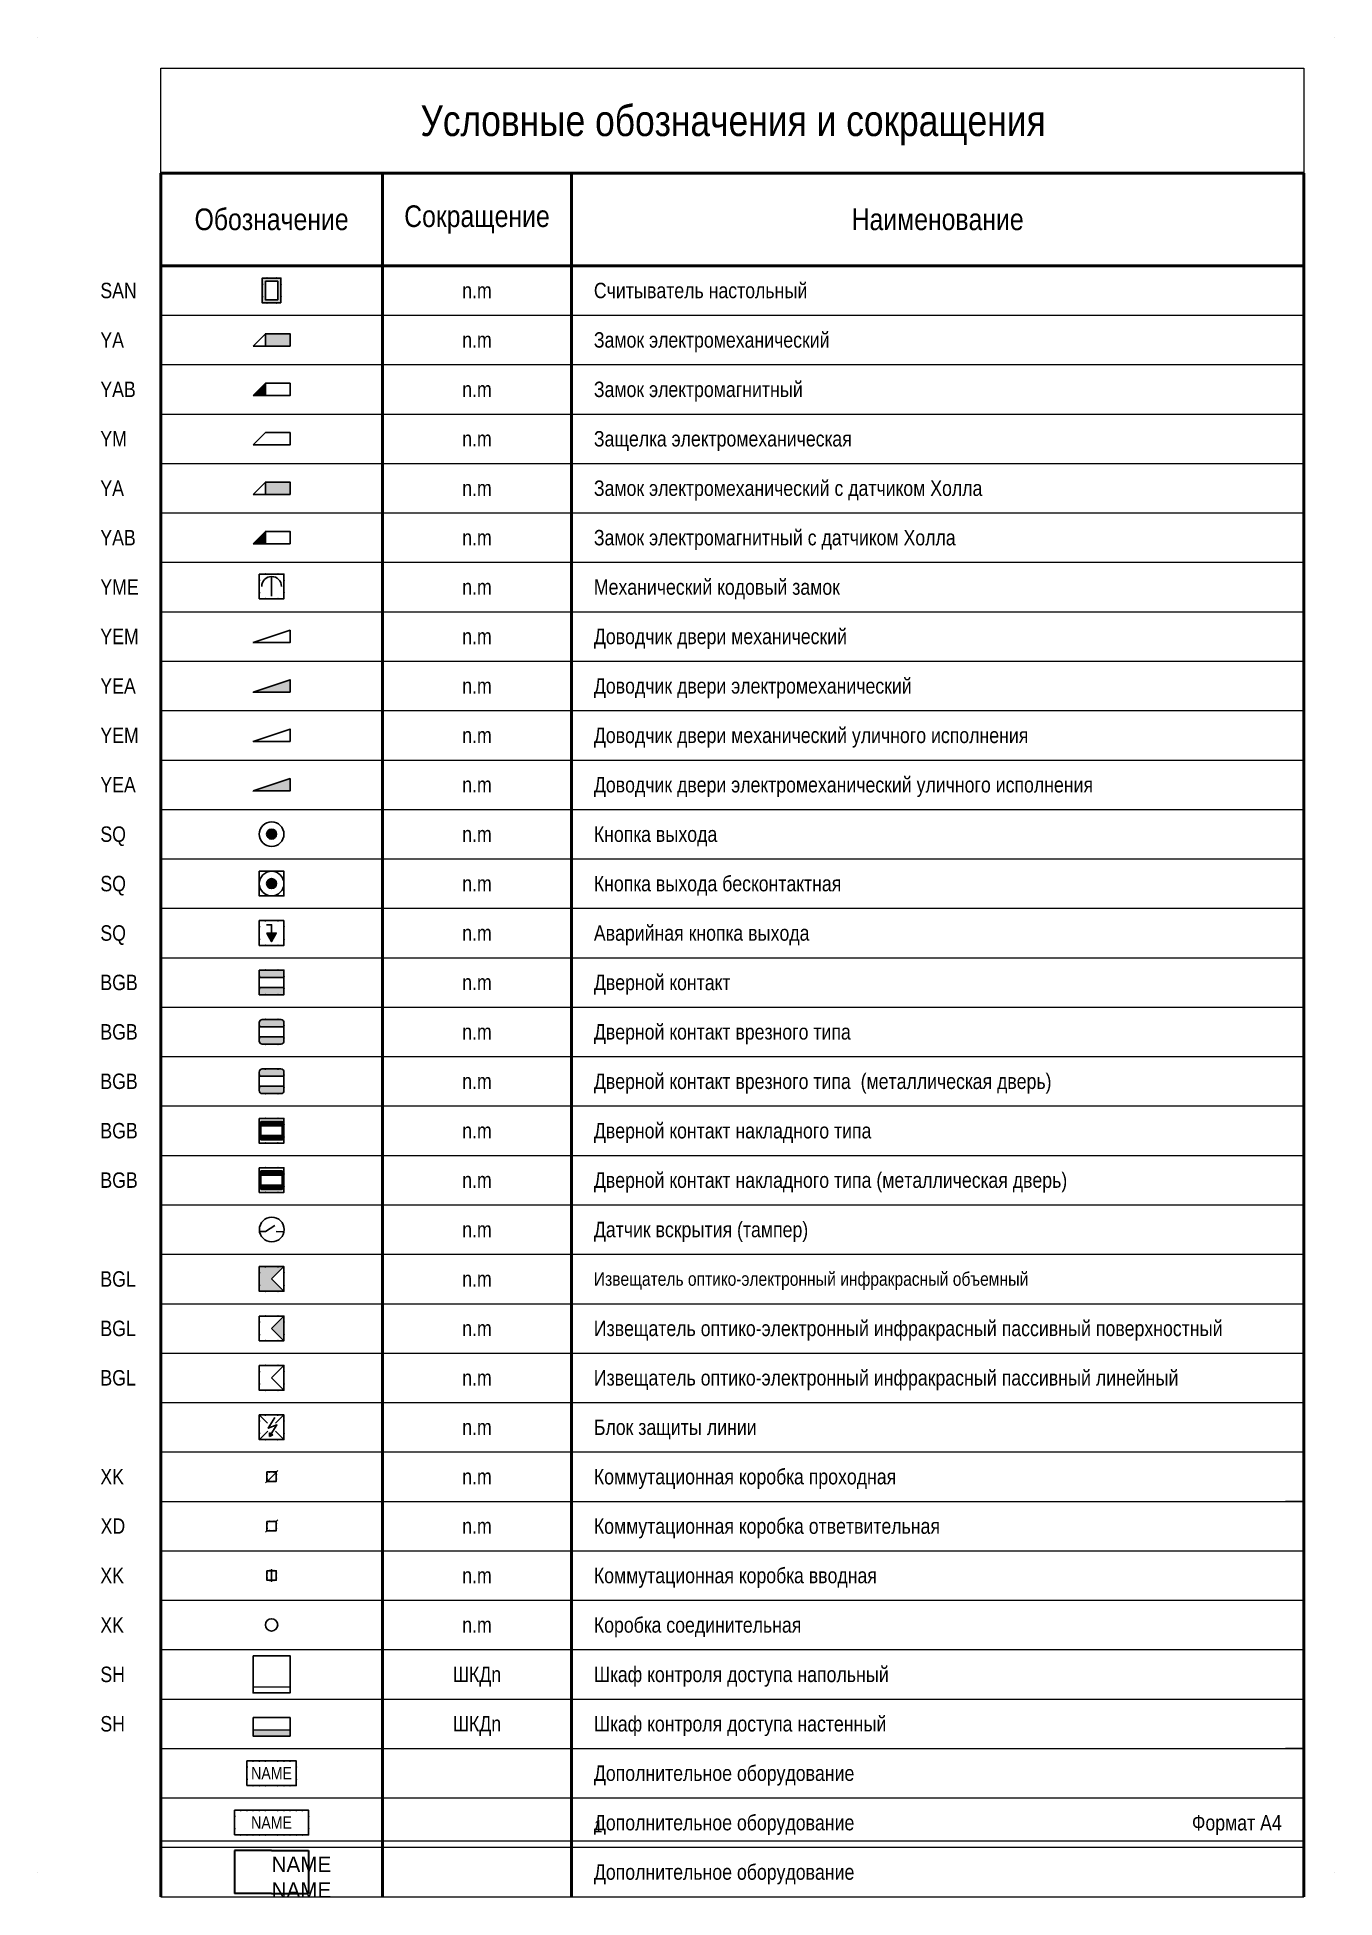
# Model space of a CAD drawing. Header units: millimetres. Extents: x -21000 to 351902, y -261781 to 19312.
# Drawn here: x 84000 to 105000, y -30117 to 0 of the extents above; entities that cross this region are included whole.
import ezdxf
from ezdxf.enums import TextEntityAlignment as Align

# ---------------------------------------------------------------- set-up
doc = ezdxf.new("R2018")
doc.units = ezdxf.units.MM
doc.header["$MEASUREMENT"] = 0
doc.set_wipeout_variables(frame=1)
for name, color, linetype in [('_АТ-Имя', 7, 'Continuous'), ('_АТ-Спецификация', 7, 'Continuous'), ('_БЛ-Заливка', 7, 'Continuous'), ('_БЛ-Маска', 250, 'Continuous'), ('_БЛ-Надпись', 250, 'Continuous'), ('_БЛ-Рамки', 7, 'Continuous'), ('_БЛ_Заливка', 7, 'Continuous'), ('_КД', 84, 'Continuous'), ('_КД-Приборы и устройства', 84, 'Continuous'), ('_КД-Шкафы', 84, 'Continuous'), ('_Таблицы', 7, 'Continuous')]:
    doc.layers.add(name, color=color, linetype=linetype)
doc.layers.add('_АТ-Примечания', color=250, linetype='Continuous', plot=False)
doc.layers.add('NOPRINT', color=50, linetype='Continuous', plot=False)
doc.layers.add('_БЛ-Таблицы рамки', color=7, linetype='Continuous', lineweight=0)
doc.styles.add('Arial-250', font='ARIALN.TTF', dxfattribs={"height": 250})
doc.styles.add('Arial_Narrow_shtamp', font='ARIALN.TTF')
doc.styles.add('ArialN-2.5', font='ARIALN.TTF', dxfattribs={"height": 2.5})
doc.styles.add('ArialN-250', font='ARIALN.TTF', dxfattribs={"height": 250})
doc.styles.add('ArialN-3.5', font='ARIALN.TTF', dxfattribs={"height": 3.5})
doc.styles.add('ArialN-5', font='ARIALN.TTF', dxfattribs={"height": 5})
doc.styles.add('AT-Шрифт', font='ARIALN.TTF', dxfattribs={"height": 250})
doc.styles.get("Standard").update_dxf_attribs({"font": 'arial.ttf'})

msp = doc.modelspace()

# ---------------------------------------------------------------- texts
at = {"style": 'ArialN-250'}
for s, p in [('SAN', (85022, -4100, -900)), ('YA', (85022, -4900, -900)), ('YAB', (85022, -5700, -900)), ('YM', (85022, -6500, -900)), ('YA', (85022, -7300, -900)), ('YAB', (85022, -8100, -900)), ('YME', (85022, -8900, -900)), ('YEM', (85022, -9700, -900)), ('YEA', (85022, -10500, -900)), ('YEM', (85022, -11300, -900)), ('YEA', (85022, -12100, -900)), ('SQ', (85022, -13700, -900)), ('SQ', (85022, -14500, -900)), ('BGL', (85022, -20100, -900)), ('BGL', (85022, -20900, -900)), ('BGL', (85022, -21700, -900)), ('SH', (85022, -26500, -900)), ('SH', (85022, -27300, -900))]:
    msp.add_text(s, height=250, dxfattribs=at).set_placement(p, align=Align.MIDDLE_LEFT)
at = {"color": 3}
for s, style, p in [('SQ', 'ArialN-250', (85022, -12900, -900)), ('BGB', 'ArialN-250', (85022, -15300, -900)), ('BGB', 'ArialN-250', (85022, -16100, -900)), ('BGB', 'ArialN-250', (85022, -16900, -900)), ('BGB', 'ArialN-250', (85022, -17700, -900)), ('BGB', 'ArialN-250', (85022, -18500, -900)), ('XK', 'Arial-250', (85022, -23300, -900)), ('XD', 'Arial-250', (85026, -24100, -900)), ('XK', 'Arial-250', (85022, -24900, -900)), ('XK', 'ArialN-250', (85022, -25700, -900))]:
    msp.add_text(s, height=250, dxfattribs=dict(at, style=style)).set_placement(p, align=Align.MIDDLE_LEFT)

# ---------------------------------------------------------------- blocks, each defined once
blk = doc.blocks.new('*U2')
at = {"layer": 'NOPRINT', "lineweight": 0}
for points in [[(0, 297), (0, 297), (0, 297), (0, 297)], [(210, 297), (210, 297), (210, 297), (210, 297)], [(20, 292), (205, 292), (205, 5), (20, 5)], [(0, 0), (0, 0), (0, 0), (0, 0)], [(210, 0), (210, 0), (210, 0), (210, 0)]]:
    blk.add_lwpolyline(points, close=True, dxfattribs=at)
for points in [[(205, 60), (202, 60)], [(205, 20), (202, 20)]]:
    blk.add_lwpolyline(points, dxfattribs=at)
at = {"layer": 'NOPRINT', "lineweight": 0, "insert": (194.15, 7.61), "char_height": 2.5, "attachment_point": 5, "style": 'Arial_Narrow_shtamp'}
blk.add_mtext_dynamic_manual_height_columns('Формат А4', width=23.585, gutter_width=12.5, heights=[0], dxfattribs=at)
at = {"layer": 'NOPRINT', "color": 1, "lineweight": 0, "style": 'Arial_Narrow_shtamp'}
blk.add_attdef('N_LISTA', text='', height=2, dxfattribs=at).set_placement((90.17, 7.42), align=Align.MIDDLE_LEFT)
blk = doc.blocks.new('УГО_Заголовок')
at = {"layer": '_БЛ-Таблицы рамки', "lineweight": 50}
for points in [[(185, -17), (0, -17)], [(0, -17), (0, -32)], [(35.87, -32), (35.87, -17)], [(66.47, -32), (66.47, -17)], [(185, -32), (185, -17)], [(0, -32), (185, -32)]]:
    blk.add_lwpolyline(points, dxfattribs=at)
at = {"lineweight": 0, "char_height": 3.5, "attachment_point": 5, "style": 'ArialN-3.5'}
for s, insert, width in [('Обозначение', (17.93, -24.5), 35.866), ('Сокращение', (51.17, -24.5), 30.5993), ('Наименование', (125.73, -24.5), 118.5347)]:
    blk.add_mtext(s, dxfattribs=dict(at, insert=insert, width=width))
at = {"lineweight": -2, "style": 'ArialN-5', "flags": 8}
blk.add_attdef('УОИС_ЗАГОЛОВОК', text='', height=5, dxfattribs=at).set_placement((92.62, -9.5), align=Align.MIDDLE_CENTER)
blk = doc.blocks.new('*U5')
at = {"layer": '_БЛ-Таблицы рамки', "lineweight": 50}
for points in [[(0, -8), (0, 0)], [(35.87, -8), (35.87, 0)], [(66.47, -8), (66.47, 0)], [(185, -8), (185, 0)]]:
    blk.add_lwpolyline(points, dxfattribs=at)
at = {"layer": '_БЛ-Таблицы рамки', "lineweight": 0}
for points in [[(0, -8), (35.87, -8)], [(35.87, -8), (66.47, -8)], [(66.47, -8), (185, -8)]]:
    blk.add_lwpolyline(points, dxfattribs=at)
at = {"ltscale": 100, "style": 'ArialN-2.5'}
blk.add_attdef('СОКРАЩЕНИЕ_УГО', text='', height=2.5, dxfattribs=at).set_placement((51.17, -4), align=Align.MIDDLE_CENTER)
blk.add_attdef('НАИМЕНОВАНИЕ_УГО', text='', height=2.5, dxfattribs=at).set_placement((70.09, -4), align=Align.MIDDLE_LEFT)
blk = doc.blocks.new('МКЗ')
blk.add_wipeout([(-2, 2), (2, 2), (2, -2), (-2, -2)]).dxf.layer = '_БЛ-Маска'
blk.add_line((0, 1.6), (0, -1.6))
blk.add_lwpolyline([(-2, 2), (2, 2), (2, -2), (-2, -2)], close=True)
blk.add_arc((0, 0), 1.6, 0, 180)
at = {"ltscale": 100}
for p in [(-2, 1.01), (-1.02, 2), (1.02, 2), (2, 1.01), (-2, -1.01), (-1.02, -2), (1.02, -2), (2, -1.01)]:
    blk.add_point(p, dxfattribs=at)
at = {"layer": '_АТ-Имя', "ltscale": 100, "style": 'AT-Шрифт'}
blk.add_attdef('NUMBER', text='', height=2, dxfattribs=at).set_placement((0, 1.99), align=Align.BOTTOM_CENTER)
at = {"layer": '_АТ-Примечания', "ltscale": 100, "style": 'AT-Шрифт', "flags": 1}
for tag, p in [('ABBREVIATION', (0, -1.51)), ('COMMENT1', (0, -1.97)), ('COMMENT2', (0, -2.43)), ('COMMENT3', (0, -2.89))]:
    blk.add_attdef(tag, p, '', height=0.25, dxfattribs=at)
at = {"layer": '_АТ-Спецификация', "ltscale": 100, "style": 'AT-Шрифт', "flags": 1}
for tag, p in [('CODE', (0, 0.49)), ('NUM', (0, 1.99)), ('DESCRIPTION', (0, 1.49)), ('NAME', (0, 0.99)), ('MADEBY', (0, -0.01)), ('POSITION', (0, -0.51)), ('POSITION2', (0, -1.01))]:
    blk.add_attdef(tag, p, '', height=0.25, dxfattribs=at)
blk = doc.blocks.new('СЧн')
blk.add_wipeout([(-1.5, 2), (1.5, 2), (1.5, -2), (-1.5, -2)]).dxf.layer = '_БЛ-Маска'
at = {"layer": '_БЛ-Заливка'}
h = blk.add_hatch(color=84, dxfattribs=at)
h.dxf.hatch_style = 1
h.paths.add_polyline_path([(1.5, 2), (-1.5, 2), (-1.5, -2), (1.5, -2)])
h.paths.add_polyline_path([(1, -1.5), (-1, -1.5), (-1, 1.5), (1, 1.5)], flags=16)
at = {"color": 0, "linetype": 'ByBlock', "lineweight": -2, "ltscale": 100}
blk.add_lwpolyline([(-1, 1.5), (1, 1.5), (1, -1.5), (-1, -1.5)], close=True, dxfattribs=at)
for p in [(-1.5, 1), (-0.75, 2), (0.75, 2), (1.5, 1), (-1.5, -1), (-0.75, -2), (0.75, -2), (1.5, -1)]:
    blk.add_point(p, dxfattribs=at)
at = {"layer": '_БЛ-Маска', "color": 0, "linetype": 'ByBlock', "lineweight": -2, "ltscale": 100}
blk.add_lwpolyline([(1.5, -2), (-1.5, -2), (-1.5, 2), (1.5, 2)], close=True, dxfattribs=at)
at = {"layer": '_АТ-Имя', "ltscale": 100, "style": 'AT-Шрифт'}
blk.add_attdef('NUMBER', text='', height=2, dxfattribs=at).set_placement((0, 2), align=Align.BOTTOM_CENTER)
at = {"layer": '_АТ-Примечания', "ltscale": 100, "style": 'AT-Шрифт', "flags": 1}
for tag, p in [('ABBREVIATION', (-1.5, -1.5)), ('COMMENT1', (-1.5, -1.96)), ('COMMENT2', (-1.5, -2.42)), ('COMMENT3', (-1.5, -2.88))]:
    blk.add_attdef(tag, p, '', height=0.25, dxfattribs=at)
at = {"layer": '_АТ-Спецификация', "ltscale": 100, "style": 'AT-Шрифт', "flags": 1}
for tag, p in [('CODE', (-1.5, 0.5)), ('NUM', (-1.5, 2)), ('DESCRIPTION', (-1.5, 1.5)), ('NAME', (-1.5, 1)), ('MADEBY', (-1.5, 0)), ('POSITION', (-1.5, -0.5)), ('POSITION2', (-1.5, -1))]:
    blk.add_attdef(tag, p, '', height=0.25, dxfattribs=at)
blk = doc.blocks.new('ЭМЗ')
at = {"layer": '_АТ-Примечания', "ltscale": 100, "style": 'AT-Шрифт', "flags": 1}
for tag, p in [('COMMENT1', (-2, -2.96)), ('COMMENT2', (-2, -3.42)), ('COMMENT3', (-2, -3.88))]:
    blk.add_attdef(tag, p, '', height=0.25, dxfattribs=at)
blk.add_wipeout([(-4, -1), (-2, 1), (-2, -1)]).dxf.layer = '_БЛ-Маска'
at = {"layer": '_БЛ-Заливка', "linetype": 'ByBlock', "lineweight": -2, "ltscale": 100}
blk.add_hatch(color=84, dxfattribs=at).paths.add_polyline_path([(-2, 1), (-2, -1), (2, -1), (2, 1)])
at = {"color": 0, "linetype": 'ByBlock', "lineweight": -2, "ltscale": 100}
for points in [[(-4, -1), (2, -1), (2, 1), (-2, 1), (-4, -1)], [(-2, 1), (-2, -1)]]:
    blk.add_lwpolyline(points, dxfattribs=at)
at = {"layer": '_АТ-Имя', "ltscale": 100, "style": 'AT-Шрифт'}
blk.add_attdef('NUMBER', text='', height=2, dxfattribs=at).set_placement((-1, 1), align=Align.BOTTOM_CENTER)
at = {"layer": '_АТ-Примечания', "ltscale": 100, "style": 'AT-Шрифт', "flags": 1}
blk.add_attdef('ABBREVIATION', (-2, -2.5), '', height=0.25, dxfattribs=at)
at = {"layer": '_АТ-Спецификация', "ltscale": 100, "style": 'AT-Шрифт', "flags": 1}
for tag, p in [('NUM', (-2, 1)), ('DESCRIPTION', (-2, 0.5)), ('NAME', (-2, 0)), ('CODE', (-2, -0.5)), ('MADEBY', (-2, -1)), ('POSITION', (-2, -1.5)), ('POSITION2', (-2, -2))]:
    blk.add_attdef(tag, p, '', height=0.25, dxfattribs=at)
blk = doc.blocks.new('ЭМ')
at = {"layer": '_АТ-Примечания', "ltscale": 100, "style": 'AT-Шрифт', "flags": 1}
for tag, p in [('COMMENT1', (-2, -2.96)), ('COMMENT2', (-2, -3.42)), ('COMMENT3', (-2, -3.88))]:
    blk.add_attdef(tag, p, '', height=0.25, dxfattribs=at)
blk.add_wipeout([(-2, -1), (-2, 1), (2, 1), (2, -1)]).dxf.layer = '_БЛ-Маска'
at = {"layer": '_БЛ_Заливка', "ltscale": 100}
blk.add_hatch(color=84, dxfattribs=at).paths.add_polyline_path([(-2, 1), (-4, -1), (-2, -1)])
at = {"ltscale": 100}
for points in [[(-4, -1), (2, -1), (2, 1), (-2, 1), (-4, -1)], [(-2, 1), (-2, -1)]]:
    blk.add_lwpolyline(points, dxfattribs=at)
at = {"layer": '_АТ-Имя', "ltscale": 100, "style": 'AT-Шрифт'}
blk.add_attdef('NUMBER', text='', height=2, dxfattribs=at).set_placement((-1, 1), align=Align.BOTTOM_CENTER)
at = {"layer": '_АТ-Примечания', "ltscale": 100, "style": 'AT-Шрифт', "flags": 1}
blk.add_attdef('ABBREVIATION', (-2, -2.5), '', height=0.25, dxfattribs=at)
at = {"layer": '_АТ-Спецификация', "ltscale": 100, "style": 'AT-Шрифт', "flags": 1}
for tag, p in [('NUM', (-2, 1)), ('DESCRIPTION', (-2, 0.5)), ('NAME', (-2, 0)), ('CODE', (-2, -0.5)), ('MADEBY', (-2, -1)), ('POSITION', (-2, -1.5)), ('POSITION2', (-2, -2))]:
    blk.add_attdef(tag, p, '', height=0.25, dxfattribs=at)
blk = doc.blocks.new('ЗЭМ')
at = {"layer": '_АТ-Примечания', "ltscale": 100, "style": 'AT-Шрифт', "flags": 1}
for tag, p in [('COMMENT1', (-2, -2.96)), ('COMMENT2', (-2, -3.42)), ('COMMENT3', (-2, -3.88))]:
    blk.add_attdef(tag, p, '', height=0.25, dxfattribs=at)
blk.add_wipeout([(-4, -1), (-2, 1), (2, 1), (2, -1)]).dxf.layer = '_БЛ-Маска'
blk.add_lwpolyline([(-4, -1), (-2, 1), (2, 1), (2, -1), (-4, -1)])
at = {"layer": '_АТ-Имя', "ltscale": 100, "style": 'AT-Шрифт'}
blk.add_attdef('NUMBER', text='', height=2, dxfattribs=at).set_placement((-1, 1), align=Align.BOTTOM_CENTER)
at = {"layer": '_АТ-Примечания', "ltscale": 100, "style": 'AT-Шрифт', "flags": 1}
blk.add_attdef('ABBREVIATION', (-2, -2.5), '', height=0.25, dxfattribs=at)
at = {"layer": '_АТ-Спецификация', "ltscale": 100, "style": 'AT-Шрифт', "flags": 1}
for tag, p in [('NUM', (-2, 1)), ('DESCRIPTION', (-2, 0.5)), ('NAME', (-2, 0)), ('CODE', (-2, -0.5)), ('MADEBY', (-2, -1)), ('POSITION', (-2, -1.5)), ('POSITION2', (-2, -2))]:
    blk.add_attdef(tag, p, '', height=0.25, dxfattribs=at)
blk = doc.blocks.new('ДМ')
at = {"layer": '_АТ-Примечания', "ltscale": 100, "style": 'AT-Шрифт', "flags": 1}
for tag, p in [('COMMENT1', (-3, -2.96)), ('COMMENT2', (-3, -3.42)), ('COMMENT3', (-3, -3.88))]:
    blk.add_attdef(tag, p, '', height=0.25, dxfattribs=at)
blk.add_wipeout([(-3, -1), (3, 1), (3, -1)]).dxf.layer = '_БЛ-Маска'
at = {"color": 0, "linetype": 'ByBlock', "lineweight": -2, "ltscale": 100}
blk.add_lwpolyline([(-3, -1), (3, -1), (3, 1), (-3, -1), (-3, -1)], dxfattribs=at)
at = {"layer": '_АТ-Имя', "ltscale": 100, "style": 'AT-Шрифт'}
blk.add_attdef('NUMBER', text='', height=2, dxfattribs=at).set_placement((-3, 1), align=Align.BOTTOM_LEFT)
at = {"layer": '_АТ-Примечания', "ltscale": 100, "style": 'AT-Шрифт', "flags": 1}
blk.add_attdef('ABBREVIATION', (-3, -2.5), '', height=0.25, dxfattribs=at)
at = {"layer": '_АТ-Спецификация', "ltscale": 100, "style": 'AT-Шрифт', "flags": 1}
for tag, p in [('NUM', (-3, 1)), ('DESCRIPTION', (-3, 0.5)), ('NAME', (-3, 0)), ('CODE', (-3, -0.5)), ('MADEBY', (-3, -1)), ('POSITION', (-3, -1.5)), ('POSITION2', (-3, -2))]:
    blk.add_attdef(tag, p, '', height=0.25, dxfattribs=at)
blk = doc.blocks.new('ДЭМ')
at = {"layer": '_БЛ-Заливка', "linetype": 'ByBlock', "lineweight": -2, "ltscale": 100}
blk.add_hatch(color=84, dxfattribs=at).paths.add_polyline_path([(-3, -1), (3, -1), (3, 1)])
at = {"ltscale": 100}
blk.add_lwpolyline([(-3, -1), (3, -1), (3, 1), (-3, -1), (-3, -1)], dxfattribs=at)
at = {"layer": '_АТ-Имя', "ltscale": 100, "style": 'AT-Шрифт'}
blk.add_attdef('NUMBER', text='', height=2, dxfattribs=at).set_placement((-3, 1), align=Align.BOTTOM_LEFT)
at = {"layer": '_АТ-Примечания', "ltscale": 100, "style": 'AT-Шрифт', "flags": 1}
for tag, p in [('ABBREVIATION', (-3, -2.5)), ('COMMENT1', (-3, -2.96)), ('COMMENT2', (-3, -3.42)), ('COMMENT3', (-3, -3.88))]:
    blk.add_attdef(tag, p, '', height=0.25, dxfattribs=at)
at = {"layer": '_АТ-Спецификация', "ltscale": 100, "style": 'AT-Шрифт', "flags": 1}
for tag, p in [('NUM', (-3, 1)), ('DESCRIPTION', (-3, 0.5)), ('NAME', (-3, 0)), ('CODE', (-3, -0.5)), ('MADEBY', (-3, -1)), ('POSITION', (-3, -1.5)), ('POSITION2', (-3, -2))]:
    blk.add_attdef(tag, p, '', height=0.25, dxfattribs=at)
blk = doc.blocks.new('КВ')
blk.add_wipeout([(2, 0), (2, -0.06), (2, -0.13), (1.99, -0.19), (1.98, -0.25), (1.98, -0.31), (1.96, -0.37), (1.95, -0.44), (1.94, -0.5), (1.92, -0.56), (1.9, -0.62), (1.88, -0.68), (1.86, -0.74), (1.84, -0.79), (1.81, -0.85), (1.78, -0.91), (1.75, -0.96), (1.72, -1.02), (1.69, -1.07), (1.65, -1.12), (1.62, -1.18), (1.58, -1.23), (1.54, -1.27), (1.5, -1.32), (1.46, -1.37), (1.41, -1.41), (1.37, -1.46), (1.32, -1.5), (1.27, -1.54), (1.23, -1.58), (1.18, -1.62), (1.12, -1.65), (1.07, -1.69), (1.02, -1.72), (0.96, -1.75), (0.91, -1.78), (0.85, -1.81), (0.79, -1.84), (0.74, -1.86), (0.68, -1.88), (0.62, -1.9), (0.56, -1.92), (0.5, -1.94), (0.44, -1.95), (0.37, -1.96), (0.31, -1.98), (0.25, -1.98), (0.19, -1.99), (0.13, -2), (0.06, -2), (0, -2), (-0.06, -2), (-0.13, -2), (-0.19, -1.99), (-0.25, -1.98), (-0.31, -1.98), (-0.37, -1.96), (-0.44, -1.95), (-0.5, -1.94), (-0.56, -1.92), (-0.62, -1.9), (-0.68, -1.88), (-0.74, -1.86), (-0.79, -1.84), (-0.85, -1.81), (-0.91, -1.78), (-0.96, -1.75), (-1.02, -1.72), (-1.07, -1.69), (-1.12, -1.65), (-1.18, -1.62), (-1.23, -1.58), (-1.27, -1.54), (-1.32, -1.5), (-1.37, -1.46), (-1.41, -1.41), (-1.46, -1.37), (-1.5, -1.32), (-1.54, -1.27), (-1.58, -1.23), (-1.62, -1.18), (-1.65, -1.12), (-1.69, -1.07), (-1.72, -1.02), (-1.75, -0.96), (-1.78, -0.91), (-1.81, -0.85), (-1.84, -0.79), (-1.86, -0.74), (-1.88, -0.68), (-1.9, -0.62), (-1.92, -0.56), (-1.94, -0.5), (-1.95, -0.44), (-1.96, -0.37), (-1.98, -0.31), (-1.98, -0.25), (-1.99, -0.19), (-2, -0.13), (-2, -0.06), (-2, 0), (-2, 0.06), (-2, 0.13), (-1.99, 0.19), (-1.98, 0.25), (-1.98, 0.31), (-1.96, 0.37), (-1.95, 0.44), (-1.94, 0.5), (-1.92, 0.56), (-1.9, 0.62), (-1.88, 0.68), (-1.86, 0.74), (-1.84, 0.79), (-1.81, 0.85), (-1.78, 0.91), (-1.75, 0.96), (-1.72, 1.02), (-1.69, 1.07), (-1.65, 1.12), (-1.62, 1.18), (-1.58, 1.23), (-1.54, 1.27), (-1.5, 1.32), (-1.46, 1.37), (-1.41, 1.41), (-1.37, 1.46), (-1.32, 1.5), (-1.27, 1.54), (-1.23, 1.58), (-1.18, 1.62), (-1.12, 1.65), (-1.07, 1.69), (-1.02, 1.72), (-0.96, 1.75), (-0.91, 1.78), (-0.85, 1.81), (-0.79, 1.84), (-0.74, 1.86), (-0.68, 1.88), (-0.62, 1.9), (-0.56, 1.92), (-0.5, 1.94), (-0.44, 1.95), (-0.37, 1.96), (-0.31, 1.98), (-0.25, 1.98), (-0.19, 1.99), (-0.13, 2), (-0.06, 2), (0, 2), (0.06, 2), (0.13, 2), (0.19, 1.99), (0.25, 1.98), (0.31, 1.98), (0.37, 1.96), (0.44, 1.95), (0.5, 1.94), (0.56, 1.92), (0.62, 1.9), (0.68, 1.88), (0.74, 1.86), (0.79, 1.84), (0.85, 1.81), (0.91, 1.78), (0.96, 1.75), (1.02, 1.72), (1.07, 1.69), (1.12, 1.65), (1.18, 1.62), (1.23, 1.58), (1.27, 1.54), (1.32, 1.5), (1.37, 1.46), (1.41, 1.41), (1.46, 1.37), (1.5, 1.32), (1.54, 1.27), (1.58, 1.23), (1.62, 1.18), (1.65, 1.12), (1.69, 1.07), (1.72, 1.02), (1.75, 0.96), (1.78, 0.91), (1.81, 0.85), (1.84, 0.79), (1.86, 0.74), (1.88, 0.68), (1.9, 0.62), (1.92, 0.56), (1.94, 0.5), (1.95, 0.44), (1.96, 0.37), (1.98, 0.31), (1.98, 0.25), (1.99, 0.19), (2, 0.13), (2, 0.06)]).dxf.layer = '_БЛ-Маска'
at = {"layer": '_БЛ-Заливка', "linetype": 'ByBlock', "lineweight": -2, "ltscale": 100}
blk.add_hatch(color=84, dxfattribs=at).paths.add_polyline_path([(0.8, 0, 1), (-0.8, 0, 1)])
blk.add_circle((0, 0), 2)
at = {"color": 0, "linetype": 'ByBlock', "lineweight": -2, "ltscale": 100}
blk.add_circle((0, 0), 0.8, dxfattribs=at)
at = {"layer": '_АТ-Имя', "ltscale": 100, "style": 'AT-Шрифт'}
blk.add_attdef('NUMBER', text='', height=2, dxfattribs=at).set_placement((0, 2), align=Align.BOTTOM_CENTER)
at = {"layer": '_АТ-Примечания', "ltscale": 100, "style": 'AT-Шрифт', "flags": 1}
for tag, p in [('ABBREVIATION', (0, -1.5)), ('COMMENT1', (0, -1.96)), ('COMMENT2', (0, -2.42)), ('COMMENT3', (0, -2.88))]:
    blk.add_attdef(tag, p, '', height=0.25, dxfattribs=at)
at = {"layer": '_АТ-Спецификация', "ltscale": 100, "style": 'AT-Шрифт', "flags": 1}
for tag, p in [('CODE', (0, 0.5)), ('NUM', (0, 2)), ('DESCRIPTION', (0, 1.5)), ('NAME', (0, 1)), ('MADEBY', (0, 0)), ('POSITION', (0, -0.5)), ('POSITION2', (0, -1))]:
    blk.add_attdef(tag, p, '', height=0.25, dxfattribs=at)
blk = doc.blocks.new('КВик')
blk.add_wipeout([(-2, 2), (2, 2), (2, -2), (-2, -2)]).dxf.layer = '_БЛ-Маска'
at = {"layer": '_БЛ-Заливка', "linetype": 'ByBlock', "lineweight": -2, "ltscale": 100}
blk.add_hatch(color=84, dxfattribs=at).paths.add_polyline_path([(0.8, 0, 1), (-0.8, 0, 1)])
blk.add_lwpolyline([(-2, 2), (2, 2), (2, -2), (-2, -2)], close=True)
blk.add_circle((0, 0), 2)
at = {"color": 0, "linetype": 'ByBlock', "lineweight": -2, "ltscale": 100}
blk.add_circle((0, 0), 0.8, dxfattribs=at)
at = {"layer": '_АТ-Имя', "ltscale": 100, "style": 'AT-Шрифт'}
blk.add_attdef('NUMBER', text='', height=2, dxfattribs=at).set_placement((0.04, 2), align=Align.BOTTOM_CENTER)
at = {"layer": '_АТ-Примечания', "ltscale": 100, "style": 'AT-Шрифт', "flags": 1}
for tag, p in [('ABBREVIATION', (-2, -1.5)), ('COMMENT1', (-2, -1.96)), ('COMMENT2', (-2, -2.42)), ('COMMENT3', (-2, -2.88))]:
    blk.add_attdef(tag, p, '', height=0.25, dxfattribs=at)
at = {"layer": '_АТ-Спецификация', "ltscale": 100, "style": 'AT-Шрифт', "flags": 1}
for tag, p in [('CODE', (-2, 0.5)), ('NUM', (-2, 2)), ('DESCRIPTION', (-2, 1.5)), ('NAME', (-2, 1)), ('MADEBY', (-2, 0)), ('POSITION', (-2, -0.5)), ('POSITION2', (-2, -1))]:
    blk.add_attdef(tag, p, '', height=0.25, dxfattribs=at)
blk = doc.blocks.new('АКВ')
at = {"lineweight": 0}
blk.add_wipeout([(-2, -2), (-2, 2), (2, 2), (2, -2)], dxfattribs=at).dxf.layer = '_БЛ-Маска'
at = {"layer": '_БЛ-Заливка'}
h = blk.add_hatch(color=84, dxfattribs=at)
h.dxf.hatch_style = 1
h.paths.add_polyline_path([(0.75, 0), (0, 0), (-0.75, 0), (0, -1.39)])
blk.add_lwpolyline([(2, 2), (-2, 2), (-2, -2), (2, -2)], close=True)
blk.add_lwpolyline([(-0.81, 1.34), (0, 1.34), (0, 0), (-0.75, 0), (0, -1.39), (0.75, 0), (0, 0)])
at = {"ltscale": 100}
for p in [(-2, 1.01), (-1.02, 2), (1.02, 2), (2, 1.01), (-2, -1.01), (-1.02, -2), (1.02, -2), (2, -1.01)]:
    blk.add_point(p, dxfattribs=at)
at = {"layer": '_АТ-Имя', "ltscale": 100, "style": 'AT-Шрифт'}
blk.add_attdef('NUMBER', text='', height=2, dxfattribs=at).set_placement((0, 2), align=Align.BOTTOM_CENTER)
at = {"layer": '_АТ-Примечания', "ltscale": 100, "style": 'AT-Шрифт', "flags": 1}
for tag, p in [('ABBREVIATION', (-2, -1.5)), ('COMMENT1', (-2, -1.96)), ('COMMENT2', (-2, -2.42)), ('COMMENT3', (-2, -2.88))]:
    blk.add_attdef(tag, p, '', height=0.25, dxfattribs=at)
at = {"layer": '_АТ-Спецификация', "ltscale": 100, "style": 'AT-Шрифт', "flags": 1}
for tag, p in [('CODE', (-2, 0.5)), ('NUM', (-2, 2)), ('DESCRIPTION', (-2, 1.5)), ('NAME', (-2, 1)), ('MADEBY', (-2, 0)), ('POSITION', (-2, -0.5)), ('POSITION2', (-2, -1))]:
    blk.add_attdef(tag, p, '', height=0.25, dxfattribs=at)
blk = doc.blocks.new('ДК')
blk.add_wipeout([(-2, 2), (2, 2), (2, -2), (-2, -2)]).dxf.layer = '_БЛ-Маска'
at = {"layer": '_БЛ-Заливка', "linetype": 'ByBlock', "lineweight": -2, "ltscale": 100}
h = blk.add_hatch(color=84, dxfattribs=at)
h.paths.add_polyline_path([(2, 2), (-2, 2), (-2, 0.8), (2, 0.8)])
h.paths.add_polyline_path([(2, -0.8), (-2, -0.8), (-2, -2), (2, -2)])
at = {"color": 0, "linetype": 'ByBlock', "lineweight": -2, "ltscale": 100}
for p, q in [((2, 0.8), (-2, 0.8)), ((2, -0.8), (-2, -0.8))]:
    blk.add_line(p, q, dxfattribs=at)
at = {"color": 0, "linetype": 'ByBlock', "lineweight": -2}
blk.add_line((-2, -2), (2, -2), dxfattribs=at)
blk.add_lwpolyline([(-2, 2), (2, 2), (2, -2), (-2, -2)], close=True)
at = {"ltscale": 100}
for p in [(-2, 1.01), (-1.02, 2), (1.02, 2), (2, 1.01), (-2, -1.01), (-1.02, -2), (1.02, -2), (2, -1.01)]:
    blk.add_point(p, dxfattribs=at)
at = {"layer": '_АТ-Имя', "ltscale": 100, "style": 'AT-Шрифт'}
blk.add_attdef('NUMBER', text='', height=2, dxfattribs=at).set_placement((0, 2), align=Align.BOTTOM_CENTER)
at = {"layer": '_АТ-Примечания', "ltscale": 100, "style": 'AT-Шрифт', "flags": 1}
for tag, p in [('ABBREVIATION', (-2, -1.5)), ('COMMENT1', (-2, -1.96)), ('COMMENT2', (-2, -2.42)), ('COMMENT3', (-2, -2.88))]:
    blk.add_attdef(tag, p, '', height=0.25, dxfattribs=at)
at = {"layer": '_АТ-Спецификация', "ltscale": 100, "style": 'AT-Шрифт', "flags": 1}
for tag, p in [('CODE', (-2, 0.5)), ('NUM', (-2, 2)), ('DESCRIPTION', (-2, 1.5)), ('NAME', (-2, 1)), ('MADEBY', (-2, 0)), ('POSITION', (-2, -0.5)), ('POSITION2', (-2, -1))]:
    blk.add_attdef(tag, p, '', height=0.25, dxfattribs=at)
blk = doc.blocks.new('КСкд')
at = {"layer": '_АТ-Имя', "ltscale": 100, "style": 'AT-Шрифт'}
blk.add_attdef('NUMBER', text='', height=2, dxfattribs=at).set_placement((0, 0.5, 0), align=Align.BOTTOM_CENTER)
at = {"layer": '_АТ-Примечания', "ltscale": 100, "style": 'AT-Шрифт', "flags": 1}
for tag, p in [('ABBREVIATION', (0, -3.5, 0)), ('COMMENT1', (0, -3.96, 0)), ('COMMENT2', (0, -4.42, 0)), ('COMMENT3', (0, -4.88, 0))]:
    blk.add_attdef(tag, p, '', height=0.25, dxfattribs=at)
at = {"layer": '_АТ-Спецификация', "ltscale": 100, "style": 'AT-Шрифт', "flags": 1}
for tag, p in [('NUM', (0, 0, 0)), ('CODE', (0, -1.5, 0)), ('DESCRIPTION', (0, -0.5, 0)), ('NAME', (0, -1, 0)), ('MADEBY', (0, -2, 0)), ('POSITION', (0, -2.5, 0)), ('POSITION2', (0, -3, 0))]:
    blk.add_attdef(tag, p, '', height=0.25, dxfattribs=at)
blk.add_wipeout([(0.5, 0), (0.5, -0.03), (0.5, -0.06), (0.49, -0.09), (0.48, -0.12), (0.48, -0.15), (0.46, -0.18), (0.45, -0.21), (0.44, -0.24), (0.42, -0.27), (0.4, -0.29), (0.39, -0.32), (0.36, -0.34), (0.34, -0.36), (0.32, -0.39), (0.29, -0.4), (0.27, -0.42), (0.24, -0.44), (0.21, -0.45), (0.18, -0.46), (0.15, -0.48), (0.12, -0.48), (0.09, -0.49), (0.06, -0.5), (0.03, -0.5), (0, -0.5), (-0.03, -0.5), (-0.06, -0.5), (-0.09, -0.49), (-0.12, -0.48), (-0.15, -0.48), (-0.18, -0.46), (-0.21, -0.45), (-0.24, -0.44), (-0.27, -0.42), (-0.29, -0.4), (-0.32, -0.39), (-0.34, -0.36), (-0.36, -0.34), (-0.39, -0.32), (-0.4, -0.29), (-0.42, -0.27), (-0.44, -0.24), (-0.45, -0.21), (-0.46, -0.18), (-0.48, -0.15), (-0.48, -0.12), (-0.49, -0.09), (-0.5, -0.06), (-0.5, -0.03), (-0.5, 0), (-0.5, 0.03), (-0.5, 0.06), (-0.49, 0.09), (-0.48, 0.12), (-0.48, 0.15), (-0.46, 0.18), (-0.45, 0.21), (-0.44, 0.24), (-0.42, 0.27), (-0.4, 0.29), (-0.39, 0.32), (-0.36, 0.34), (-0.34, 0.36), (-0.32, 0.39), (-0.29, 0.4), (-0.27, 0.42), (-0.24, 0.44), (-0.21, 0.45), (-0.18, 0.46), (-0.15, 0.48), (-0.12, 0.48), (-0.09, 0.49), (-0.06, 0.5), (-0.03, 0.5), (0, 0.5), (0.03, 0.5), (0.06, 0.5), (0.09, 0.49), (0.12, 0.48), (0.15, 0.48), (0.18, 0.46), (0.21, 0.45), (0.24, 0.44), (0.27, 0.42), (0.29, 0.4), (0.32, 0.39), (0.34, 0.36), (0.36, 0.34), (0.39, 0.32), (0.4, 0.29), (0.42, 0.27), (0.44, 0.24), (0.45, 0.21), (0.46, 0.18), (0.48, 0.15), (0.48, 0.12), (0.49, 0.09), (0.5, 0.06), (0.5, 0.03)]).dxf.layer = '_БЛ-Маска'
blk.add_circle((0, 0), 0.5)
blk = doc.blocks.new('ДОкдс')
blk.add_wipeout([(0, 0), (8, 0), (8, 4), (0, 4)]).dxf.layer = '_БЛ-Маска'
blk.add_lwpolyline([(0, 0), (8, 0), (8, 4), (0, 4)], close=True)
at = {"color": 0, "linetype": 'ByBlock', "lineweight": -2, "ltscale": 100}
for p in [(1, 4), (2, 4), (3, 4), (5, 4), (6, 4), (7, 4), (0, 3), (0, 1), (8, 3), (8, 1), (1, 0), (2, 0), (3, 0), (5, 0), (6, 0), (7, 0)]:
    blk.add_point(p, dxfattribs=at)
at = {"layer": '_АТ-Имя', "ltscale": 100, "style": 'AT-Шрифт'}
blk.add_attdef('NUMBER', text='', height=2, dxfattribs=at).set_placement((0, 4), align=Align.BOTTOM_LEFT)
at = {"layer": '_АТ-Примечания', "ltscale": 100, "style": 'AT-Шрифт', "flags": 1}
for tag, p in [('ABBREVIATION', (0, 0.5)), ('COMMENT1', (0, 0.04)), ('COMMENT2', (0, -0.42)), ('COMMENT3', (0, -0.88))]:
    blk.add_attdef(tag, p, '', height=0.25, dxfattribs=at)
at = {"layer": '_АТ-Спецификация', "ltscale": 100, "style": 'AT-Шрифт', "flags": 1}
for tag, p in [('NUM', (0, 4)), ('DESCRIPTION', (0, 3.5)), ('NAME', (0, 3)), ('CODE', (0, 2.5)), ('MADEBY', (0, 2)), ('POSITION', (0, 1.5)), ('POSITION2', (0, 1))]:
    blk.add_attdef(tag, p, '', height=0.25, dxfattribs=at)
at = {"layer": '_БЛ-Надпись', "ltscale": 100, "style": 'AT-Шрифт'}
blk.add_attdef('TAG', text='', height=2, dxfattribs=at).set_placement((4, 2), align=Align.MIDDLE_CENTER)
blk = doc.blocks.new('КОкд')
at = {"layer": '_АТ-Имя', "ltscale": 100, "style": 'AT-Шрифт'}
blk.add_attdef('NUMBER', text='', height=2, dxfattribs=at).set_placement((0, 0.38), align=Align.BOTTOM_CENTER)
at = {"layer": '_АТ-Примечания', "ltscale": 100, "style": 'AT-Шрифт', "flags": 1}
for tag, p in [('ABBREVIATION', (-0.38, -3.12)), ('COMMENT1', (-0.38, -3.59)), ('COMMENT2', (-0.38, -4.05)), ('COMMENT3', (-0.38, -4.51))]:
    blk.add_attdef(tag, p, '', height=0.25, dxfattribs=at)
at = {"layer": '_АТ-Спецификация', "ltscale": 100, "style": 'AT-Шрифт', "flags": 1}
for tag, p in [('NUM', (-0.38, 0.38)), ('DESCRIPTION', (-0.38, -0.12)), ('CODE', (-0.38, -1.12)), ('NAME', (-0.38, -0.62)), ('MADEBY', (-0.38, -1.62)), ('POSITION', (-0.38, -2.12)), ('POSITION2', (-0.38, -2.62))]:
    blk.add_attdef(tag, p, '', height=0.25, dxfattribs=at)
at = {"ltscale": 100}
blk.add_wipeout([(-0.38, 0.38), (0.38, 0.38), (0.38, -0.38), (-0.38, -0.38)], dxfattribs=at).dxf.layer = '_БЛ-Маска'
for p, q in [((0.38, 0.38), (0.5, 0.5)), ((-0.5, -0.5), (-0.38, -0.38))]:
    blk.add_line(p, q)
blk.add_lwpolyline([(-0.38, 0.38), (0.38, 0.38), (0.38, -0.38), (-0.38, -0.38)], close=True, dxfattribs=at)
at = {"linetype": 'ByBlock', "lineweight": -2, "ltscale": 100}
for p in [(-0.38, 0.19), (-0.19, 0.38), (0.19, 0.38), (0.38, 0.19), (-0.38, -0.19), (-0.19, -0.38), (0.19, -0.38), (0.38, -0.19)]:
    blk.add_point(p, dxfattribs=at)
blk = doc.blocks.new('КПкд')
at = {"layer": '_АТ-Имя', "ltscale": 100, "style": 'AT-Шрифт'}
blk.add_attdef('NUMBER', text='', height=2, dxfattribs=at).set_placement((0, 0.38), align=Align.BOTTOM_CENTER)
at = {"layer": '_АТ-Примечания', "ltscale": 100, "style": 'AT-Шрифт', "flags": 1}
for tag, p in [('ABBREVIATION', (-0.38, -3.12)), ('COMMENT1', (-0.38, -3.59)), ('COMMENT2', (-0.38, -4.05)), ('COMMENT3', (-0.38, -4.51))]:
    blk.add_attdef(tag, p, '', height=0.25, dxfattribs=at)
at = {"layer": '_АТ-Спецификация', "ltscale": 100, "style": 'AT-Шрифт', "flags": 1}
for tag, p in [('NUM', (-0.38, 0.38)), ('DESCRIPTION', (-0.38, -0.12)), ('CODE', (-0.38, -1.12)), ('NAME', (-0.38, -0.62)), ('MADEBY', (-0.38, -1.62)), ('POSITION', (-0.38, -2.12)), ('POSITION2', (-0.38, -2.62))]:
    blk.add_attdef(tag, p, '', height=0.25, dxfattribs=at)
at = {"ltscale": 100}
blk.add_wipeout([(-0.38, 0.38), (0.38, 0.38), (0.38, -0.38), (-0.38, -0.38)], dxfattribs=at).dxf.layer = '_БЛ-Маска'
blk.add_line((-0.5, -0.5), (0.5, 0.5))
blk.add_lwpolyline([(-0.38, 0.38), (0.38, 0.38), (0.38, -0.38), (-0.38, -0.38)], close=True, dxfattribs=at)
at = {"linetype": 'ByBlock', "lineweight": -2, "ltscale": 100}
for p in [(-0.38, 0.19), (-0.19, 0.38), (0.19, 0.38), (0.38, 0.19), (-0.38, -0.19), (-0.19, -0.38), (0.19, -0.38), (0.38, -0.19)]:
    blk.add_point(p, dxfattribs=at)
blk = doc.blocks.new('КВкд')
at = {"layer": '_АТ-Примечания', "ltscale": 100, "style": 'AT-Шрифт', "flags": 1}
for tag, p in [('ABBREVIATION', (-0.38, -3.12)), ('COMMENT1', (-0.38, -3.59)), ('COMMENT2', (-0.38, -4.05)), ('COMMENT3', (-0.38, -4.51))]:
    blk.add_attdef(tag, p, '', height=0.25, dxfattribs=at)
at = {"layer": '_АТ-Спецификация', "ltscale": 100, "style": 'AT-Шрифт', "flags": 1}
for tag, p in [('MADEBY', (-0.38, -1.62)), ('POSITION', (-0.38, -2.12)), ('POSITION2', (-0.38, -2.62))]:
    blk.add_attdef(tag, p, '', height=0.25, dxfattribs=at)
at = {"ltscale": 100}
blk.add_wipeout([(-0.38, 0.38), (0.38, 0.38), (0.38, -0.38), (-0.38, -0.38)], dxfattribs=at).dxf.layer = '_БЛ-Маска'
blk.add_lwpolyline([(-0.38, 0.38), (0.38, 0.38), (0.38, -0.38), (-0.38, -0.38)], close=True, dxfattribs=at)
at = {"ltscale": 200}
blk.add_lwpolyline([(0, 0.5), (0, -0.5)], dxfattribs=at)
at = {"linetype": 'ByBlock', "lineweight": -2, "ltscale": 100}
for p in [(-0.38, 0.19), (-0.19, 0.38), (0.19, 0.38), (0.38, 0.19), (-0.38, -0.19), (-0.19, -0.38), (0.19, -0.38), (0.38, -0.19)]:
    blk.add_point(p, dxfattribs=at)
at = {"layer": '_АТ-Имя', "ltscale": 100, "style": 'AT-Шрифт'}
blk.add_attdef('NUMBER', text='', height=2, dxfattribs=at).set_placement((0, 0.38), align=Align.BOTTOM_CENTER)
at = {"layer": '_АТ-Спецификация', "ltscale": 100, "style": 'AT-Шрифт', "flags": 1}
for tag, p in [('NUM', (-0.38, 0.38)), ('DESCRIPTION', (-0.38, -0.12)), ('CODE', (-0.38, -1.12)), ('NAME', (-0.38, -0.62))]:
    blk.add_attdef(tag, p, '', height=0.25, dxfattribs=at)
blk = doc.blocks.new('ДОкдб')
at = {"layer": '_АТ-Имя', "ltscale": 100, "style": 'AT-Шрифт'}
blk.add_attdef('NUMBER', text='', height=2, dxfattribs=at).set_placement((0, 4), align=Align.BOTTOM_LEFT)
at = {"layer": '_АТ-Примечания', "ltscale": 100, "style": 'AT-Шрифт', "flags": 1}
for tag, p in [('ABBREVIATION', (0, 0.5)), ('COMMENT1', (0, 0.04)), ('COMMENT2', (0, -0.42)), ('COMMENT3', (0, -0.88))]:
    blk.add_attdef(tag, p, '', height=0.25, dxfattribs=at)
at = {"layer": '_АТ-Спецификация', "ltscale": 100, "style": 'AT-Шрифт', "flags": 1}
for tag, p in [('NUM', (0, 4)), ('DESCRIPTION', (0, 3.5)), ('NAME', (0, 3)), ('CODE', (0, 2.5)), ('MADEBY', (0, 2)), ('POSITION', (0, 1.5)), ('POSITION2', (0, 1))]:
    blk.add_attdef(tag, p, '', height=0.25, dxfattribs=at)
at = {"layer": '_БЛ-Надпись', "ltscale": 100, "style": 'AT-Шрифт'}
blk.add_attdef('TAG', text='', height=2, dxfattribs=at).set_placement((6, 2), align=Align.MIDDLE_CENTER)
blk.add_wipeout([(0, 0), (12, 0), (12, 4), (0, 4)]).dxf.layer = '_БЛ-Маска'
blk.add_lwpolyline([(0, 0), (12, 0), (12, 4), (0, 4)], close=True)
at = {"linetype": 'ByBlock', "lineweight": -2, "ltscale": 100}
for p in [(1, 4), (2, 4), (3, 4), (4, 4), (5, 4), (7, 4), (8, 4), (9, 4), (10, 4), (11, 4), (0, 3), (0, 1), (12, 3), (12, 1), (1, 0), (2, 0), (3, 0), (4, 0), (5, 0), (7, 0), (8, 0), (9, 0), (10, 0), (11, 0)]:
    blk.add_point(p, dxfattribs=at)
blk = doc.blocks.new('*U275')
at = {"color": 0, "lineweight": -2}
for points in [[(0, 0), (-600, 0)], [(0, 0), (600, 0)], [(600, 0), (600, -700)], [(-600, 0), (-600, -700)], [(0, -700), (-600, -700)], [(0, -700), (600, -700)]]:
    blk.add_lwpolyline(points, dxfattribs=at)
at = {"color": 18, "true_color": 0x000000}
blk.add_lwpolyline([(0, 0), (0, 0)], dxfattribs=at)
at = {"layer": '_АТ-Имя', "ltscale": 100, "style": 'AT-Шрифт'}
blk.add_attdef('NUMBER', text='', height=200, dxfattribs=at).set_placement((-400, 0), align=Align.BOTTOM_LEFT)
at = {"layer": '_АТ-Примечания', "ltscale": 100, "style": 'AT-Шрифт', "flags": 1}
for tag, p in [('ABBREVIATION', (-400, -350)), ('COMMENT1', (-400, -396)), ('COMMENT2', (-400, -442)), ('COMMENT3', (-400, -488))]:
    blk.add_attdef(tag, p, '', height=25, dxfattribs=at)
at = {"layer": '_АТ-Спецификация', "ltscale": 100, "style": 'AT-Шрифт', "flags": 1}
for tag, p in [('NUM', (-400, 0)), ('CODE', (-400, -150)), ('DESCRIPTION', (-400, -50)), ('NAME', (-400, -100)), ('MADEBY', (-400, -200)), ('POSITION', (-400, -250)), ('POSITION2', (-400, -300))]:
    blk.add_attdef(tag, p, '', height=25, dxfattribs=at)
at = {"layer": '_БЛ-Надпись', "color": 7, "lineweight": 30, "ltscale": 100, "flags": 106}
blk.add_attdef('TAG', text='', height=200, dxfattribs=at).set_placement((0, -100), align=Align.TOP_CENTER)
blk = doc.blocks.new('ДОкд_')
at = {"layer": '_КД-Приборы и устройства', "color": 251, "lineweight": 30}
ref = blk.add_blockref('*U275', (0, 0), dxfattribs=dict(at, xscale=0.01, yscale=0.01, zscale=0.01))
lines = blk.add_mtext('NAME\\PNAME', dxfattribs={"layer": '_БЛ-Надпись', "color": 7, "ltscale": 100, "insert": (0, -1), "char_height": 2.5, "attachment_point": 1})
ref.add_attrib('TAG', '', (0, -1), dxfattribs={"flags": 106}).embed_mtext(lines)
blk = doc.blocks.new('ДЭМу')
at = {"layer": '_БЛ-Заливка', "linetype": 'ByBlock', "lineweight": -2, "ltscale": 100}
blk.add_hatch(color=174, dxfattribs=at).paths.add_polyline_path([(-3, -1), (3, -1), (3, 1)])
at = {"color": 174, "ltscale": 100}
blk.add_lwpolyline([(-3, -1), (3, -1), (3, 1), (-3, -1), (-3, -1)], dxfattribs=at)
at = {"layer": '_АТ-Имя', "ltscale": 100, "style": 'AT-Шрифт'}
blk.add_attdef('NUMBER', text='', height=2, dxfattribs=at).set_placement((-3, 1), align=Align.BOTTOM_LEFT)
at = {"layer": '_АТ-Примечания', "ltscale": 100, "style": 'AT-Шрифт', "flags": 1}
for tag, p in [('ABBREVIATION', (-3, -2.5)), ('COMMENT1', (-3, -2.96)), ('COMMENT2', (-3, -3.42)), ('COMMENT3', (-3, -3.88))]:
    blk.add_attdef(tag, p, '', height=0.25, dxfattribs=at)
at = {"layer": '_АТ-Спецификация', "ltscale": 100, "style": 'AT-Шрифт', "flags": 1}
for tag, p in [('NUM', (-3, 1)), ('DESCRIPTION', (-3, 0.5)), ('NAME', (-3, 0)), ('CODE', (-3, -0.5)), ('MADEBY', (-3, -1)), ('POSITION', (-3, -1.5)), ('POSITION2', (-3, -2))]:
    blk.add_attdef(tag, p, '', height=0.25, dxfattribs=at)
blk = doc.blocks.new('ДКн')
blk.add_wipeout([(-2, 2), (2, 2), (2, -2), (-2, -2)]).dxf.layer = '_БЛ-Маска'
at = {"layer": '_БЛ-Заливка', "linetype": 'ByBlock', "lineweight": -2, "ltscale": 100}
h = blk.add_hatch(color=84, dxfattribs=at)
h.paths.add_polyline_path([(1.72, 1.5), (-1.73, 1.5), (-1.73, 0.8), (1.72, 0.8)])
h.paths.add_polyline_path([(1.72, -0.8), (-1.73, -0.8), (-1.73, -1.5), (1.72, -1.5)])
at = {"color": 0, "linetype": 'ByBlock', "lineweight": -2, "ltscale": 100}
for p, q in [((1.72, 0.8), (-1.73, 0.8)), ((1.72, -0.8), (-1.73, -0.8))]:
    blk.add_line(p, q, dxfattribs=at)
at = {"color": 0, "linetype": 'ByBlock', "lineweight": -2}
blk.add_line((-2, -2), (2, -2), dxfattribs=at)
for points in [[(-2, 2), (2, 2), (2, -2), (-2, -2)], [(-1.73, 1.5), (1.72, 1.5), (1.72, -1.5), (-1.73, -1.5)]]:
    blk.add_lwpolyline(points, close=True)
at = {"ltscale": 100}
for p in [(-2, 1.01), (-1.02, 2), (1.02, 2), (2, 1.01), (-2, -1.01), (-1.02, -2), (1.02, -2), (2, -1.01)]:
    blk.add_point(p, dxfattribs=at)
at = {"color": 0, "linetype": 'ByBlock', "lineweight": -2, "ltscale": 100}
for p in [(-2, -2), (1, -2)]:
    blk.add_point(p, dxfattribs=at)
at = {"layer": '_АТ-Имя', "ltscale": 100, "style": 'AT-Шрифт'}
blk.add_attdef('NUMBER', text='', height=2, dxfattribs=at).set_placement((0, 2), align=Align.BOTTOM_CENTER)
at = {"layer": '_АТ-Примечания', "ltscale": 100, "style": 'AT-Шрифт', "flags": 1}
for tag, p in [('ABBREVIATION', (-2, -1.5)), ('COMMENT1', (-2, -1.96)), ('COMMENT2', (-2, -2.42)), ('COMMENT3', (-2, -2.88))]:
    blk.add_attdef(tag, p, '', height=0.25, dxfattribs=at)
at = {"layer": '_АТ-Спецификация', "ltscale": 100, "style": 'AT-Шрифт', "flags": 1}
for tag, p in [('CODE', (-2, 0.5)), ('NUM', (-2, 2)), ('DESCRIPTION', (-2, 1.5)), ('NAME', (-2, 1)), ('MADEBY', (-2, 0)), ('POSITION', (-2, -0.5)), ('POSITION2', (-2, -1))]:
    blk.add_attdef(tag, p, '', height=0.25, dxfattribs=at)
blk = doc.blocks.new('ДКнж')
blk.add_wipeout([(-2, 2), (2, 2), (2, -2), (-2, -2)]).dxf.layer = '_БЛ-Маска'
at = {"layer": '_БЛ-Заливка', "linetype": 'ByBlock', "lineweight": -2, "ltscale": 100}
h = blk.add_hatch(color=84, dxfattribs=at)
h.paths.add_polyline_path([(1.72, 1.5), (-1.73, 1.5), (-1.73, 0.8), (1.72, 0.8)])
h.paths.add_polyline_path([(1.72, -0.8), (-1.73, -0.8), (-1.73, -1.5), (1.72, -1.5)])
at = {"color": 174, "linetype": 'ByBlock', "lineweight": -2, "ltscale": 100}
for p, q in [((1.72, 0.8), (-1.73, 0.8)), ((1.72, -0.8), (-1.73, -0.8))]:
    blk.add_line(p, q, dxfattribs=at)
at = {"color": 174, "linetype": 'ByBlock', "lineweight": -2}
blk.add_line((-2, -2), (2, -2), dxfattribs=at)
at = {"color": 174}
for points in [[(-2, 2), (2, 2), (2, -2), (-2, -2)], [(-1.73, 1.5), (1.72, 1.5), (1.72, -1.5), (-1.73, -1.5)]]:
    blk.add_lwpolyline(points, close=True, dxfattribs=at)
at = {"color": 174, "ltscale": 100}
for p in [(-2, 1.01), (-1.02, 2), (1.02, 2), (2, 1.01), (-2, -1.01), (-1.02, -2), (1.02, -2), (2, -1.01)]:
    blk.add_point(p, dxfattribs=at)
at = {"layer": '_АТ-Имя', "ltscale": 100, "style": 'AT-Шрифт'}
blk.add_attdef('NUMBER', text='', height=2, dxfattribs=at).set_placement((0, 2), align=Align.BOTTOM_CENTER)
at = {"layer": '_АТ-Примечания', "ltscale": 100, "style": 'AT-Шрифт', "flags": 1}
for tag, p in [('ABBREVIATION', (-2, -1.5)), ('COMMENT1', (-2, -1.96)), ('COMMENT2', (-2, -2.42)), ('COMMENT3', (-2, -2.88))]:
    blk.add_attdef(tag, p, '', height=0.25, dxfattribs=at)
at = {"layer": '_АТ-Спецификация', "ltscale": 100, "style": 'AT-Шрифт', "flags": 1}
for tag, p in [('CODE', (-2, 0.5)), ('NUM', (-2, 2)), ('DESCRIPTION', (-2, 1.5)), ('NAME', (-2, 1)), ('MADEBY', (-2, 0)), ('POSITION', (-2, -0.5)), ('POSITION2', (-2, -1))]:
    blk.add_attdef(tag, p, '', height=0.25, dxfattribs=at)
blk = doc.blocks.new('ДКвж')
at = {"color": 174}
blk.add_wipeout([(1.5, 2), (1.53, 2), (1.56, 2), (1.59, 1.99), (1.62, 1.98), (1.65, 1.98), (1.68, 1.96), (1.71, 1.95), (1.74, 1.94), (1.77, 1.92), (1.79, 1.9), (1.82, 1.89), (1.84, 1.86), (1.86, 1.84), (1.89, 1.82), (1.9, 1.79), (1.92, 1.77), (1.94, 1.74), (1.95, 1.71), (1.96, 1.68), (1.98, 1.65), (1.98, 1.62), (1.99, 1.59), (2, 1.56), (2, 1.53), (2, 1.5), (2, -1.5), (2, -1.53), (2, -1.56), (1.99, -1.59), (1.98, -1.62), (1.98, -1.65), (1.96, -1.68), (1.95, -1.71), (1.94, -1.74), (1.92, -1.77), (1.9, -1.79), (1.89, -1.82), (1.86, -1.84), (1.84, -1.86), (1.82, -1.89), (1.79, -1.9), (1.77, -1.92), (1.74, -1.94), (1.71, -1.95), (1.68, -1.96), (1.65, -1.98), (1.62, -1.98), (1.59, -1.99), (1.56, -2), (1.53, -2), (1.5, -2), (-1.5, -2), (-1.53, -2), (-1.56, -2), (-1.59, -1.99), (-1.62, -1.98), (-1.65, -1.98), (-1.68, -1.96), (-1.71, -1.95), (-1.74, -1.94), (-1.77, -1.92), (-1.79, -1.9), (-1.82, -1.89), (-1.84, -1.86), (-1.86, -1.84), (-1.89, -1.82), (-1.9, -1.79), (-1.92, -1.77), (-1.94, -1.74), (-1.95, -1.71), (-1.96, -1.68), (-1.98, -1.65), (-1.98, -1.62), (-1.99, -1.59), (-2, -1.56), (-2, -1.53), (-2, -1.5), (-2, 1.5), (-2, 1.53), (-2, 1.56), (-1.99, 1.59), (-1.98, 1.62), (-1.98, 1.65), (-1.96, 1.68), (-1.95, 1.71), (-1.94, 1.74), (-1.92, 1.77), (-1.9, 1.79), (-1.89, 1.82), (-1.86, 1.84), (-1.84, 1.86), (-1.82, 1.89), (-1.79, 1.9), (-1.77, 1.92), (-1.74, 1.94), (-1.71, 1.95), (-1.68, 1.96), (-1.65, 1.98), (-1.62, 1.98), (-1.59, 1.99), (-1.56, 2), (-1.53, 2), (-1.5, 2)], dxfattribs=at).dxf.layer = '_БЛ-Маска'
at = {"layer": '_БЛ-Заливка', "linetype": 'ByBlock', "lineweight": -2, "ltscale": 100}
h = blk.add_hatch(color=84, dxfattribs=at)
edge = h.paths.add_edge_path()
edge.add_line((1.5, 2), (-1.5, 2))
edge.add_arc((-1.5, 1.5), 0.5, 90, 180)
edge.add_line((-2, 1.5), (-2, 0.8))
edge.add_line((-2, 0.8), (2, 0.8))
edge.add_line((2, 0.8), (2, 1.5))
edge.add_arc((1.5, 1.5), 0.5, 0, 90)
edge = h.paths.add_edge_path()
edge.add_line((2, -0.8), (-2, -0.8))
edge.add_line((-2, -0.8), (-2, -1.5))
edge.add_arc((-1.5, -1.5), 0.5, 180, 270)
edge.add_line((-1.5, -2), (1.5, -2))
edge.add_arc((1.5, -1.5), 0.5, 270, 360)
edge.add_line((2, -1.5), (2, -0.8))
at = {"color": 174, "linetype": 'ByBlock', "lineweight": -2, "ltscale": 100}
for p, q in [((2, 0.8), (-2, 0.8)), ((2, -0.8), (-2, -0.8))]:
    blk.add_line(p, q, dxfattribs=at)
at = {"color": 174}
blk.add_lwpolyline([(-1.5, 2), (1.5, 2, -0.414214), (2, 1.5), (2, -1.5, -0.414214), (1.5, -2), (-1.5, -2, -0.414214), (-2, -1.5), (-2, 1.5, -0.414214)], format="xyb", close=True, dxfattribs=at)
at = {"color": 174, "ltscale": 100}
for p in [(-2, 1.01), (-1.02, 2), (1.02, 2), (2, 1.01), (-2, -1.01), (-1.02, -2), (1.02, -2), (2, -1.01)]:
    blk.add_point(p, dxfattribs=at)
at = {"layer": '_АТ-Имя', "ltscale": 100, "style": 'AT-Шрифт'}
blk.add_attdef('NUMBER', text='', height=2, dxfattribs=at).set_placement((0, 2), align=Align.BOTTOM_CENTER)
at = {"layer": '_АТ-Примечания', "ltscale": 100, "style": 'AT-Шрифт', "flags": 1}
for tag, p in [('ABBREVIATION', (-2, -1.5)), ('COMMENT1', (-2, -1.96)), ('COMMENT2', (-2, -2.42)), ('COMMENT3', (-2, -2.88))]:
    blk.add_attdef(tag, p, '', height=0.25, dxfattribs=at)
at = {"layer": '_АТ-Спецификация', "ltscale": 100, "style": 'AT-Шрифт', "flags": 1}
for tag, p in [('CODE', (-2, 0.5)), ('NUM', (-2, 2)), ('DESCRIPTION', (-2, 1.5)), ('NAME', (-2, 1)), ('MADEBY', (-2, 0)), ('POSITION', (-2, -0.5)), ('POSITION2', (-2, -1))]:
    blk.add_attdef(tag, p, '', height=0.25, dxfattribs=at)
blk = doc.blocks.new('ДКв')
blk.add_wipeout([(1.5, 2), (1.53, 2), (1.56, 2), (1.59, 1.99), (1.62, 1.98), (1.65, 1.98), (1.68, 1.96), (1.71, 1.95), (1.74, 1.94), (1.77, 1.92), (1.79, 1.9), (1.82, 1.89), (1.84, 1.86), (1.86, 1.84), (1.89, 1.82), (1.9, 1.79), (1.92, 1.77), (1.94, 1.74), (1.95, 1.71), (1.96, 1.68), (1.98, 1.65), (1.98, 1.62), (1.99, 1.59), (2, 1.56), (2, 1.53), (2, 1.5), (2, -1.5), (2, -1.53), (2, -1.56), (1.99, -1.59), (1.98, -1.62), (1.98, -1.65), (1.96, -1.68), (1.95, -1.71), (1.94, -1.74), (1.92, -1.77), (1.9, -1.79), (1.89, -1.82), (1.86, -1.84), (1.84, -1.86), (1.82, -1.89), (1.79, -1.9), (1.77, -1.92), (1.74, -1.94), (1.71, -1.95), (1.68, -1.96), (1.65, -1.98), (1.62, -1.98), (1.59, -1.99), (1.56, -2), (1.53, -2), (1.5, -2), (-1.5, -2), (-1.53, -2), (-1.56, -2), (-1.59, -1.99), (-1.62, -1.98), (-1.65, -1.98), (-1.68, -1.96), (-1.71, -1.95), (-1.74, -1.94), (-1.77, -1.92), (-1.79, -1.9), (-1.82, -1.89), (-1.84, -1.86), (-1.86, -1.84), (-1.89, -1.82), (-1.9, -1.79), (-1.92, -1.77), (-1.94, -1.74), (-1.95, -1.71), (-1.96, -1.68), (-1.98, -1.65), (-1.98, -1.62), (-1.99, -1.59), (-2, -1.56), (-2, -1.53), (-2, -1.5), (-2, 1.5), (-2, 1.53), (-2, 1.56), (-1.99, 1.59), (-1.98, 1.62), (-1.98, 1.65), (-1.96, 1.68), (-1.95, 1.71), (-1.94, 1.74), (-1.92, 1.77), (-1.9, 1.79), (-1.89, 1.82), (-1.86, 1.84), (-1.84, 1.86), (-1.82, 1.89), (-1.79, 1.9), (-1.77, 1.92), (-1.74, 1.94), (-1.71, 1.95), (-1.68, 1.96), (-1.65, 1.98), (-1.62, 1.98), (-1.59, 1.99), (-1.56, 2), (-1.53, 2), (-1.5, 2)]).dxf.layer = '_БЛ-Маска'
at = {"layer": '_БЛ-Заливка', "linetype": 'ByBlock', "lineweight": -2, "ltscale": 100}
h = blk.add_hatch(color=84, dxfattribs=at)
edge = h.paths.add_edge_path()
edge.add_line((1.5, 2), (-1.5, 2))
edge.add_arc((-1.5, 1.5), 0.5, 90, 180)
edge.add_line((-2, 1.5), (-2, 0.8))
edge.add_line((-2, 0.8), (2, 0.8))
edge.add_line((2, 0.8), (2, 1.5))
edge.add_arc((1.5, 1.5), 0.5, 0, 90)
edge = h.paths.add_edge_path()
edge.add_line((2, -0.8), (-2, -0.8))
edge.add_line((-2, -0.8), (-2, -1.5))
edge.add_arc((-1.5, -1.5), 0.5, 180, 270)
edge.add_line((-1.5, -2), (1.5, -2))
edge.add_arc((1.5, -1.5), 0.5, 270, 360)
edge.add_line((2, -1.5), (2, -0.8))
at = {"color": 0, "linetype": 'ByBlock', "lineweight": -2, "ltscale": 100}
for p, q in [((2, 0.8), (-2, 0.8)), ((2, -0.8), (-2, -0.8))]:
    blk.add_line(p, q, dxfattribs=at)
blk.add_lwpolyline([(-1.5, 2), (1.5, 2, -0.414214), (2, 1.5), (2, -1.5, -0.414214), (1.5, -2), (-1.5, -2, -0.414214), (-2, -1.5), (-2, 1.5, -0.414214)], format="xyb", close=True)
at = {"ltscale": 100}
for p in [(-2, 1.01), (-1.02, 2), (1.02, 2), (2, 1.01), (-2, -1.01), (-1.02, -2), (1.02, -2), (2, -1.01)]:
    blk.add_point(p, dxfattribs=at)
at = {"layer": '_АТ-Имя', "ltscale": 100, "style": 'AT-Шрифт'}
blk.add_attdef('NUMBER', text='', height=2, dxfattribs=at).set_placement((0, 2), align=Align.BOTTOM_CENTER)
at = {"layer": '_АТ-Примечания', "ltscale": 100, "style": 'AT-Шрифт', "flags": 1}
for tag, p in [('ABBREVIATION', (-2, -1.5)), ('COMMENT1', (-2, -1.96)), ('COMMENT2', (-2, -2.42)), ('COMMENT3', (-2, -2.88))]:
    blk.add_attdef(tag, p, '', height=0.25, dxfattribs=at)
at = {"layer": '_АТ-Спецификация', "ltscale": 100, "style": 'AT-Шрифт', "flags": 1}
for tag, p in [('CODE', (-2, 0.5)), ('NUM', (-2, 2)), ('DESCRIPTION', (-2, 1.5)), ('NAME', (-2, 1)), ('MADEBY', (-2, 0)), ('POSITION', (-2, -0.5)), ('POSITION2', (-2, -1))]:
    blk.add_attdef(tag, p, '', height=0.25, dxfattribs=at)
blk = doc.blocks.new('ИОкд')
blk.add_wipeout([(-2, 2), (2, 2), (2, -2), (-2, -2)]).dxf.layer = '_БЛ-Маска'
at = {"layer": '_БЛ-Заливка', "linetype": 'ByBlock', "lineweight": -2, "ltscale": 100}
blk.add_hatch(color=84, dxfattribs=at).paths.add_polyline_path([(-2, -2), (2, -2), (0, 0), (2, 2), (-2, 2)])
at = {"color": 0, "linetype": 'ByBlock', "lineweight": -2, "ltscale": 100}
for p, q in [((2, 2), (0, 0)), ((0, 0), (2, -2))]:
    blk.add_line(p, q, dxfattribs=at)
blk.add_lwpolyline([(-2, 2), (2, 2), (2, -2), (-2, -2)], close=True)
at = {"ltscale": 100}
for p in [(-2, 1.01), (-1.02, 2), (1.02, 2), (2, 1.01), (-2, -1.01), (-1.02, -2), (1.02, -2), (2, -1.01)]:
    blk.add_point(p, dxfattribs=at)
at = {"layer": '_АТ-Имя', "ltscale": 100, "style": 'AT-Шрифт'}
blk.add_attdef('NUMBER', text='', height=2, dxfattribs=at).set_placement((0, 2), align=Align.BOTTOM_CENTER)
at = {"layer": '_АТ-Примечания', "ltscale": 100, "style": 'AT-Шрифт', "flags": 1}
for tag, p in [('ABBREVIATION', (-2, -1.5)), ('COMMENT1', (-2, -1.96)), ('COMMENT2', (-2, -2.42)), ('COMMENT3', (-2, -2.88))]:
    blk.add_attdef(tag, p, '', height=0.25, dxfattribs=at)
at = {"layer": '_АТ-Спецификация', "ltscale": 100, "style": 'AT-Шрифт', "flags": 1}
for tag, p in [('CODE', (-2, 0.5)), ('NUM', (-2, 2)), ('DESCRIPTION', (-2, 1.5)), ('NAME', (-2, 1)), ('MADEBY', (-2, 0)), ('POSITION', (-2, -0.5)), ('POSITION2', (-2, -1))]:
    blk.add_attdef(tag, p, '', height=0.25, dxfattribs=at)
blk = doc.blocks.new('ИОПкд')
blk.add_wipeout([(-2, 2), (2, 2), (2, -2), (-2, -2)]).dxf.layer = '_БЛ-Маска'
at = {"layer": '_БЛ-Заливка', "linetype": 'ByBlock', "lineweight": -2, "ltscale": 100}
blk.add_hatch(color=84, dxfattribs=at).paths.add_polyline_path([(0, 0), (2, -2), (2, 2)])
at = {"color": 0, "linetype": 'ByBlock', "lineweight": -2, "ltscale": 100}
for p, q in [((2, 2), (0, 0)), ((0, 0), (2, -2))]:
    blk.add_line(p, q, dxfattribs=at)
blk.add_lwpolyline([(-2, 2), (2, 2), (2, -2), (-2, -2)], close=True)
at = {"ltscale": 100}
for p in [(-2, 1.01), (-1.02, 2), (1.02, 2), (2, 1.01), (-2, -1.01), (-1.02, -2), (1.02, -2), (2, -1.01)]:
    blk.add_point(p, dxfattribs=at)
at = {"layer": '_АТ-Имя', "ltscale": 100, "style": 'AT-Шрифт'}
blk.add_attdef('NUMBER', text='', height=2, dxfattribs=at).set_placement((0, 2), align=Align.BOTTOM_CENTER)
at = {"layer": '_АТ-Примечания', "ltscale": 100, "style": 'AT-Шрифт', "flags": 1}
for tag, p in [('ABBREVIATION', (-2, -1.5)), ('COMMENT1', (-2, -1.96)), ('COMMENT2', (-2, -2.42)), ('COMMENT3', (-2, -2.88))]:
    blk.add_attdef(tag, p, '', height=0.25, dxfattribs=at)
at = {"layer": '_АТ-Спецификация', "ltscale": 100, "style": 'AT-Шрифт', "flags": 1}
for tag, p in [('CODE', (-2, 0.5)), ('NUM', (-2, 2)), ('DESCRIPTION', (-2, 1.5)), ('NAME', (-2, 1)), ('MADEBY', (-2, 0)), ('POSITION', (-2, -0.5)), ('POSITION2', (-2, -1))]:
    blk.add_attdef(tag, p, '', height=0.25, dxfattribs=at)
blk = doc.blocks.new('ИОПЛкд')
blk.add_wipeout([(-2, 2), (2, 2), (2, -2), (-2, -2)]).dxf.layer = '_БЛ-Маска'
at = {"color": 0, "linetype": 'ByBlock', "lineweight": -2, "ltscale": 100}
for p, q in [((2, 2), (0, 0)), ((0, 0), (2, -2))]:
    blk.add_line(p, q, dxfattribs=at)
blk.add_lwpolyline([(-2, 2), (2, 2), (2, -2), (-2, -2)], close=True)
at = {"ltscale": 100}
for p in [(-2, 1.01), (-1.02, 2), (1.02, 2), (2, 1.01), (-2, -1.01), (-1.02, -2), (1.02, -2), (2, -1.01)]:
    blk.add_point(p, dxfattribs=at)
at = {"layer": '_АТ-Имя', "ltscale": 100, "style": 'AT-Шрифт'}
blk.add_attdef('NUMBER', text='', height=2, dxfattribs=at).set_placement((0, 2), align=Align.BOTTOM_CENTER)
at = {"layer": '_АТ-Примечания', "ltscale": 100, "style": 'AT-Шрифт', "flags": 1}
for tag, p in [('ABBREVIATION', (-2, -1.5)), ('COMMENT1', (-2, -1.96)), ('COMMENT2', (-2, -2.42)), ('COMMENT3', (-2, -2.88))]:
    blk.add_attdef(tag, p, '', height=0.25, dxfattribs=at)
at = {"layer": '_АТ-Спецификация', "ltscale": 100, "style": 'AT-Шрифт', "flags": 1}
for tag, p in [('CODE', (-2, 0.5)), ('NUM', (-2, 2)), ('DESCRIPTION', (-2, 1.5)), ('NAME', (-2, 1)), ('MADEBY', (-2, 0)), ('POSITION', (-2, -0.5)), ('POSITION2', (-2, -1))]:
    blk.add_attdef(tag, p, '', height=0.25, dxfattribs=at)
blk = doc.blocks.new('ДМу')
at = {"layer": '_АТ-Примечания', "ltscale": 100, "style": 'AT-Шрифт', "flags": 1}
for tag, p in [('COMMENT1', (-3, -2.96)), ('COMMENT2', (-3, -3.42)), ('COMMENT3', (-3, -3.88))]:
    blk.add_attdef(tag, p, '', height=0.25, dxfattribs=at)
blk.add_wipeout([(-3, -1), (3, 1), (3, -1)]).dxf.layer = '_БЛ-Маска'
at = {"color": 174, "linetype": 'ByBlock', "lineweight": -2, "ltscale": 100}
blk.add_lwpolyline([(-3, -1), (3, -1), (3, 1), (-3, -1), (-3, -1)], dxfattribs=at)
at = {"layer": '_АТ-Имя', "ltscale": 100, "style": 'AT-Шрифт'}
blk.add_attdef('NUMBER', text='', height=2, dxfattribs=at).set_placement((-3, 1), align=Align.BOTTOM_LEFT)
at = {"layer": '_АТ-Примечания', "ltscale": 100, "style": 'AT-Шрифт', "flags": 1}
blk.add_attdef('ABBREVIATION', (-3, -2.5), '', height=0.25, dxfattribs=at)
at = {"layer": '_АТ-Спецификация', "ltscale": 100, "style": 'AT-Шрифт', "flags": 1}
for tag, p in [('NUM', (-3, 1)), ('DESCRIPTION', (-3, 0.5)), ('NAME', (-3, 0)), ('CODE', (-3, -0.5)), ('MADEBY', (-3, -1)), ('POSITION', (-3, -1.5)), ('POSITION2', (-3, -2))]:
    blk.add_attdef(tag, p, '', height=0.25, dxfattribs=at)
blk = doc.blocks.new('ДВкд')
at = {"layer": '_АТ-Имя', "ltscale": 100, "style": 'AT-Шрифт'}
blk.add_attdef('NUMBER', text='', height=2, dxfattribs=at).set_placement((0, 2), align=Align.BOTTOM_CENTER)
at = {"layer": '_АТ-Примечания', "ltscale": 100, "style": 'AT-Шрифт', "flags": 1}
for tag, p in [('ABBREVIATION', (-2, -1.5)), ('COMMENT1', (-2, -1.96)), ('COMMENT2', (-2, -2.42)), ('COMMENT3', (-2, -2.88))]:
    blk.add_attdef(tag, p, '', height=0.25, dxfattribs=at)
at = {"layer": '_АТ-Спецификация', "ltscale": 100, "style": 'AT-Шрифт', "flags": 1}
for tag, p in [('CODE', (-2, 0.5)), ('NUM', (-2, 2)), ('DESCRIPTION', (-2, 1.5)), ('NAME', (-2, 1)), ('MADEBY', (-2, 0)), ('POSITION', (-2, -0.5)), ('POSITION2', (-2, -1))]:
    blk.add_attdef(tag, p, '', height=0.25, dxfattribs=at)
blk.add_wipeout([(2.03, 0), (2.03, -0.06), (2.03, -0.13), (2.02, -0.19), (2.02, -0.25), (2.01, -0.31), (2, -0.37), (1.98, -0.44), (1.97, -0.5), (1.95, -0.56), (1.93, -0.62), (1.91, -0.68), (1.89, -0.74), (1.87, -0.79), (1.84, -0.85), (1.81, -0.91), (1.78, -0.96), (1.75, -1.02), (1.72, -1.07), (1.69, -1.12), (1.65, -1.18), (1.61, -1.23), (1.57, -1.27), (1.53, -1.32), (1.49, -1.37), (1.45, -1.41), (1.4, -1.46), (1.35, -1.5), (1.31, -1.54), (1.26, -1.58), (1.21, -1.62), (1.16, -1.65), (1.1, -1.69), (1.05, -1.72), (0.99, -1.75), (0.94, -1.78), (0.88, -1.81), (0.83, -1.84), (0.77, -1.86), (0.71, -1.88), (0.65, -1.9), (0.59, -1.92), (0.53, -1.94), (0.47, -1.95), (0.41, -1.96), (0.34, -1.97), (0.28, -1.98), (0.22, -1.99), (0.16, -2), (0.09, -2), (0.03, -2), (-0.03, -2), (-0.09, -2), (-0.16, -1.99), (-0.22, -1.98), (-0.28, -1.97), (-0.34, -1.96), (-0.4, -1.95), (-0.47, -1.94), (-0.53, -1.92), (-0.59, -1.9), (-0.65, -1.88), (-0.7, -1.86), (-0.76, -1.84), (-0.82, -1.81), (-0.88, -1.78), (-0.93, -1.75), (-0.99, -1.72), (-1.04, -1.69), (-1.09, -1.65), (-1.14, -1.62), (-1.19, -1.58), (-1.24, -1.54), (-1.29, -1.5), (-1.34, -1.46), (-1.38, -1.41), (-1.43, -1.37), (-1.47, -1.32), (-1.51, -1.27), (-1.55, -1.23), (-1.59, -1.18), (-1.62, -1.12), (-1.66, -1.07), (-1.69, -1.02), (-1.72, -0.96), (-1.75, -0.91), (-1.78, -0.85), (-1.8, -0.79), (-1.83, -0.74), (-1.85, -0.68), (-1.87, -0.62), (-1.89, -0.56), (-1.91, -0.5), (-1.92, -0.44), (-1.93, -0.37), (-1.94, -0.31), (-1.95, -0.25), (-1.96, -0.19), (-1.96, -0.13), (-1.97, -0.06), (-1.97, 0), (-1.97, 0.06), (-1.96, 0.13), (-1.96, 0.19), (-1.95, 0.25), (-1.94, 0.31), (-1.93, 0.38), (-1.92, 0.44), (-1.91, 0.5), (-1.89, 0.56), (-1.87, 0.62), (-1.85, 0.68), (-1.83, 0.74), (-1.8, 0.79), (-1.78, 0.85), (-1.75, 0.91), (-1.72, 0.96), (-1.69, 1.02), (-1.66, 1.07), (-1.62, 1.12), (-1.59, 1.18), (-1.55, 1.23), (-1.51, 1.28), (-1.47, 1.32), (-1.43, 1.37), (-1.38, 1.41), (-1.34, 1.46), (-1.29, 1.5), (-1.24, 1.54), (-1.19, 1.58), (-1.14, 1.62), (-1.09, 1.65), (-1.04, 1.69), (-0.99, 1.72), (-0.93, 1.75), (-0.88, 1.78), (-0.82, 1.81), (-0.76, 1.84), (-0.7, 1.86), (-0.65, 1.88), (-0.59, 1.9), (-0.53, 1.92), (-0.47, 1.94), (-0.4, 1.95), (-0.34, 1.97), (-0.28, 1.98), (-0.22, 1.98), (-0.16, 1.99), (-0.09, 2), (-0.03, 2), (0.03, 2), (0.09, 2), (0.16, 2), (0.22, 1.99), (0.28, 1.98), (0.34, 1.98), (0.41, 1.97), (0.47, 1.95), (0.53, 1.94), (0.59, 1.92), (0.65, 1.9), (0.71, 1.88), (0.77, 1.86), (0.83, 1.84), (0.88, 1.81), (0.94, 1.78), (0.99, 1.75), (1.05, 1.72), (1.1, 1.69), (1.16, 1.65), (1.21, 1.62), (1.26, 1.58), (1.31, 1.54), (1.35, 1.5), (1.4, 1.46), (1.45, 1.41), (1.49, 1.37), (1.53, 1.32), (1.57, 1.28), (1.61, 1.23), (1.65, 1.18), (1.69, 1.12), (1.72, 1.07), (1.75, 1.02), (1.78, 0.96), (1.81, 0.91), (1.84, 0.85), (1.87, 0.79), (1.89, 0.74), (1.91, 0.68), (1.93, 0.62), (1.95, 0.56), (1.97, 0.5), (1.98, 0.44), (2, 0.38), (2.01, 0.31), (2.02, 0.25), (2.02, 0.19), (2.03, 0.13), (2.03, 0.06)]).dxf.layer = '_БЛ-Маска'
at = {"ltscale": 100}
for p, q in [((-0.99, -0.33), (0.51, 0.66)), ((-1.94, -0.33), (-0.99, -0.33)), ((0.76, -0.34), (2, -0.35))]:
    blk.add_line(p, q, dxfattribs=at)
blk.add_circle((0.03, 0), 2)
blk = doc.blocks.new('БЗЛкд')
blk.add_wipeout([(-2, 2), (2, 2), (2, -2), (-2, -2)]).dxf.layer = '_БЛ-Маска'
h = blk.add_hatch()
h.set_pattern_fill('ANGLE', color=256, scale=80)
h.set_pattern_definition([(0, (516.95, -12.7), (0, 558.8), [406.4, -152.4]), (90, (516.95, -12.7), (-558.8, 3e-14), [406.4, -152.4])])
h.paths.add_polyline_path([(0.2, -1.24), (-0.34, -0.9), (-0.34, -1.49)])
at = {"ltscale": 100}
h = blk.add_hatch(color=84, dxfattribs=at)
h.dxf.hatch_style = 1
h.paths.add_polyline_path([(-0.34, -0.9), (-0.34, -1.49), (0.2, -1.24)])
blk.add_lwpolyline([(-2, 2), (2, 2), (2, -2), (-2, -2)], close=True)
for points in [[(-2, 2), (-0.64, 0.64)], [(0.5, 1.59), (-0.55, -0.16), (0.85, 0.38), (-0.07, -1.07)], [(2, 2), (0.66, 0.65)], [(-0.63, -0.65), (-1.97, -2)], [(-0.34, -0.9), (0.2, -1.24)], [(-0.34, -0.9), (-0.34, -1.49)], [(-0.34, -1.49), (0.2, -1.24)], [(0.66, -0.66), (2, -2)]]:
    blk.add_lwpolyline(points)
at = {"color": 0, "linetype": 'ByBlock', "lineweight": -2, "ltscale": 100}
for p in [(-2, 1), (-1, 2), (1, 2), (2, 1), (-2, -1), (-1, -2), (1, -2), (2, -1)]:
    blk.add_point(p, dxfattribs=at)
at = {"layer": '_АТ-Имя', "ltscale": 100, "style": 'AT-Шрифт'}
blk.add_attdef('NUMBER', text='', height=2, dxfattribs=at).set_placement((-2, 2), align=Align.BOTTOM_LEFT)
at = {"layer": '_АТ-Примечания', "ltscale": 100, "style": 'AT-Шрифт', "flags": 1}
for tag, p in [('ABBREVIATION', (-2, -1.5)), ('COMMENT1', (-2, -1.96)), ('COMMENT2', (-2, -2.42)), ('COMMENT3', (-2, -2.88))]:
    blk.add_attdef(tag, p, '', height=0.25, dxfattribs=at)
at = {"layer": '_АТ-Спецификация', "ltscale": 100, "style": 'AT-Шрифт', "flags": 1}
for tag, p in [('CODE', (-2, 0.5)), ('NUM', (-2, 2)), ('DESCRIPTION', (-2, 1.5)), ('NAME', (-2, 1)), ('MADEBY', (-2, 0)), ('POSITION', (-2, -0.5)), ('POSITION2', (-2, -1))]:
    blk.add_attdef(tag, p, '', height=0.25, dxfattribs=at)
blk = doc.blocks.new('ШКД')
blk.add_wipeout([(0, 600), (600, 600), (600, 0), (0, 0)])
blk.add_lwpolyline([(0, 600), (600, 600), (600, 0), (0, 0)], close=True)
at = {"color": 0, "lineweight": 0}
blk.add_lwpolyline([(0, 100), (600, 100), (600, 0), (0, 0)], close=True, dxfattribs=at)
at = {"layer": '_АТ-Имя', "ltscale": 100, "style": 'AT-Шрифт'}
blk.add_attdef('NUMBER', text='', height=200, dxfattribs=at).set_placement((300, 600), align=Align.BOTTOM_CENTER)
at = {"layer": '_АТ-Примечания', "ltscale": 100, "style": 'AT-Шрифт', "flags": 1}
for tag, p in [('ABBREVIATION', (0, 200)), ('COMMENT1', (0, 158)), ('COMMENT2', (0, 112)), ('COMMENT3', (0, 66)), ('DIMENSIONS', (0, 254))]:
    blk.add_attdef(tag, p, '', height=25, dxfattribs=at)
at = {"layer": '_АТ-Спецификация', "ltscale": 100, "style": 'AT-Шрифт', "flags": 1}
for tag, p in [('NUM', (0, 600)), ('CODE', (0, 450)), ('DESCRIPTION', (0, 550)), ('NAME', (0, 500)), ('MADEBY', (0, 400)), ('POSITION', (0, 350)), ('POSITION2', (0, 300))]:
    blk.add_attdef(tag, p, '', height=25, dxfattribs=at)
blk = doc.blocks.new('ШКД_')
at = {"layer": '_КД-Шкафы', "xscale": 0.01, "yscale": 0.01, "zscale": 0.01}
blk.add_blockref('ШКД', (0, 0), dxfattribs=at)
blk = doc.blocks.new('*U258')
at = {"layer": '_АТ-Примечания', "ltscale": 100, "style": 'AT-Шрифт', "flags": 1}
for tag, p in [('COMMENT2', (0, -188)), ('COMMENT3', (0, -234))]:
    blk.add_attdef(tag, p, '', height=25, dxfattribs=at)
blk.add_wipeout([(0, 300), (600, 300), (600, 0), (0, 0)])
h = blk.add_hatch(color=84)
h.dxf.hatch_style = 1
h.paths.add_polyline_path([(0, 100), (0, 0), (600, 0), (600, 100)])
blk.add_lwpolyline([(0, 300), (600, 300), (600, 0), (0, 0)], close=True)
at = {"color": 0, "lineweight": 0}
blk.add_lwpolyline([(0, 100), (600, 100), (600, 0), (0, 0)], close=True, dxfattribs=at)
at = {"layer": '_АТ-Имя', "ltscale": 100, "style": 'AT-Шрифт'}
blk.add_attdef('NUMBER', text='', height=200, dxfattribs=at).set_placement((300, 300), align=Align.BOTTOM_CENTER)
at = {"layer": '_АТ-Примечания', "ltscale": 100, "style": 'AT-Шрифт', "flags": 1}
for tag, p in [('ABBREVIATION', (0, -100)), ('COMMENT1', (0, -142)), ('DIMENSIONS', (0, -46))]:
    blk.add_attdef(tag, p, '', height=25, dxfattribs=at)
at = {"layer": '_АТ-Спецификация', "ltscale": 100, "style": 'AT-Шрифт', "flags": 1}
for tag, p in [('NUM', (0, 300)), ('CODE', (0, 150)), ('DESCRIPTION', (0, 250)), ('NAME', (0, 200)), ('MADEBY', (0, 100)), ('POSITION', (0, 50)), ('POSITION2', (0, 0))]:
    blk.add_attdef(tag, p, '', height=25, dxfattribs=at)
blk = doc.blocks.new('ШКДн_')
at = {"layer": '_КД-Шкафы', "xscale": 0.01, "yscale": 0.01, "zscale": 0.01}
blk.add_blockref('*U258', (0, 0), dxfattribs=at)
blk = doc.blocks.new('ЭМЗдх')
at = {"layer": '_АТ-Примечания', "ltscale": 100, "style": 'AT-Шрифт', "flags": 1}
for tag, p in [('COMMENT1', (-2, -2.96)), ('COMMENT2', (-2, -3.42)), ('COMMENT3', (-2, -3.88))]:
    blk.add_attdef(tag, p, '', height=0.25, dxfattribs=at)
at = {"color": 190}
blk.add_wipeout([(-4, -1), (-2, 1), (-2, -1)], dxfattribs=at).dxf.layer = '_БЛ-Маска'
at = {"layer": '_БЛ-Заливка', "linetype": 'ByBlock', "lineweight": -2, "ltscale": 100}
blk.add_hatch(color=190, dxfattribs=at).paths.add_polyline_path([(-2, 1), (-2, -1), (2, -1), (2, 1)])
at = {"color": 190, "linetype": 'ByBlock', "lineweight": -2, "ltscale": 100}
for points in [[(-4, -1), (2, -1), (2, 1), (-2, 1), (-4, -1)], [(-2, 1), (-2, -1)]]:
    blk.add_lwpolyline(points, dxfattribs=at)
at = {"layer": '_АТ-Имя', "ltscale": 100, "style": 'AT-Шрифт'}
blk.add_attdef('NUMBER', text='', height=2, dxfattribs=at).set_placement((-1, 1), align=Align.BOTTOM_CENTER)
at = {"layer": '_АТ-Примечания', "ltscale": 100, "style": 'AT-Шрифт', "flags": 1}
blk.add_attdef('ABBREVIATION', (-2, -2.5), '', height=0.25, dxfattribs=at)
at = {"layer": '_АТ-Спецификация', "ltscale": 100, "style": 'AT-Шрифт', "flags": 1}
for tag, p in [('NUM', (-2, 1)), ('DESCRIPTION', (-2, 0.5)), ('NAME', (-2, 0)), ('CODE', (-2, -0.5)), ('MADEBY', (-2, -1)), ('POSITION', (-2, -1.5)), ('POSITION2', (-2, -2))]:
    blk.add_attdef(tag, p, '', height=0.25, dxfattribs=at)
blk = doc.blocks.new('ЭМдх')
at = {"layer": '_АТ-Примечания', "ltscale": 100, "style": 'AT-Шрифт', "flags": 1}
for tag, p in [('COMMENT1', (-2, -2.96)), ('COMMENT2', (-2, -3.42)), ('COMMENT3', (-2, -3.88))]:
    blk.add_attdef(tag, p, '', height=0.25, dxfattribs=at)
at = {"color": 190}
blk.add_wipeout([(-2, -1), (-2, 1), (2, 1), (2, -1)], dxfattribs=at).dxf.layer = '_БЛ-Маска'
at = {"layer": '_БЛ_Заливка', "ltscale": 100}
blk.add_hatch(color=190, dxfattribs=at).paths.add_polyline_path([(-2, 1), (-4, -1), (-2, -1)])
at = {"color": 190, "ltscale": 100}
blk.add_lwpolyline([(-4, -1), (2, -1), (2, 1), (-2, 1), (-4, -1)], dxfattribs=at)
at = {"ltscale": 100}
blk.add_lwpolyline([(-2, 1), (-2, -1)], dxfattribs=at)
at = {"layer": '_АТ-Имя', "ltscale": 100, "style": 'AT-Шрифт'}
blk.add_attdef('NUMBER', text='', height=2, dxfattribs=at).set_placement((-1, 1), align=Align.BOTTOM_CENTER)
at = {"layer": '_АТ-Примечания', "ltscale": 100, "style": 'AT-Шрифт', "flags": 1}
blk.add_attdef('ABBREVIATION', (-2, -2.5), '', height=0.25, dxfattribs=at)
at = {"layer": '_АТ-Спецификация', "ltscale": 100, "style": 'AT-Шрифт', "flags": 1}
for tag, p in [('NUM', (-2, 1)), ('DESCRIPTION', (-2, 0.5)), ('NAME', (-2, 0)), ('CODE', (-2, -0.5)), ('MADEBY', (-2, -1)), ('POSITION', (-2, -1.5)), ('POSITION2', (-2, -2))]:
    blk.add_attdef(tag, p, '', height=0.25, dxfattribs=at)

# ---------------------------------------------------------------- block references
at = {"color": 6, "lineweight": 0}
ref = msp.add_blockref('УГО_Заголовок', (86000, -500), dxfattribs=dict(at, xscale=100, yscale=100, zscale=100))
ref.add_attrib('УОИС_ЗАГОЛОВОК', 'Условные обозначения и сокращения', dxfattribs={"lineweight": -2, "height": 500, "style": 'ArialN-5'}).set_placement((95262, -1350), align=Align.MIDDLE_CENTER)
at = {"xscale": 100, "yscale": 100, "zscale": 100}
for p, values in [((86000, -3700), {'СОКРАЩЕНИЕ_УГО': 'n.m', 'НАИМЕНОВАНИЕ_УГО': 'Считыватель настольный'}), ((86000, -4500), {'СОКРАЩЕНИЕ_УГО': 'n.m', 'НАИМЕНОВАНИЕ_УГО': 'Замок электромеханический'}), ((86000, -5300), {'СОКРАЩЕНИЕ_УГО': 'n.m', 'НАИМЕНОВАНИЕ_УГО': 'Замок электромагнитный'}), ((86000, -6100), {'СОКРАЩЕНИЕ_УГО': 'n.m', 'НАИМЕНОВАНИЕ_УГО': 'Защелка электромеханическая'}), ((86000, -6900), {'СОКРАЩЕНИЕ_УГО': 'n.m', 'НАИМЕНОВАНИЕ_УГО': 'Замок электромеханический с датчиком Холла'}), ((86000, -7700), {'СОКРАЩЕНИЕ_УГО': 'n.m', 'НАИМЕНОВАНИЕ_УГО': 'Замок электромагнитный с датчиком Холла'}), ((86000, -8500), {'СОКРАЩЕНИЕ_УГО': 'n.m', 'НАИМЕНОВАНИЕ_УГО': 'Механический кодовый замок'}), ((86000, -9300), {'СОКРАЩЕНИЕ_УГО': 'n.m', 'НАИМЕНОВАНИЕ_УГО': 'Доводчик двери механический'}), ((86000, -10100), {'СОКРАЩЕНИЕ_УГО': 'n.m', 'НАИМЕНОВАНИЕ_УГО': 'Доводчик двери электромеханический'}), ((86000, -10900), {'СОКРАЩЕНИЕ_УГО': 'n.m', 'НАИМЕНОВАНИЕ_УГО': 'Доводчик двери механический уличного исполнения'}), ((86000, -11700), {'СОКРАЩЕНИЕ_УГО': 'n.m', 'НАИМЕНОВАНИЕ_УГО': 'Доводчик двери электромеханический уличного исполнения'}), ((86000, -12500), {'СОКРАЩЕНИЕ_УГО': 'n.m', 'НАИМЕНОВАНИЕ_УГО': 'Кнопка выхода'}), ((86000, -13300), {'СОКРАЩЕНИЕ_УГО': 'n.m', 'НАИМЕНОВАНИЕ_УГО': 'Кнопка выхода бесконтактная'}), ((86000, -14100), {'СОКРАЩЕНИЕ_УГО': 'n.m', 'НАИМЕНОВАНИЕ_УГО': 'Аварийная кнопка выхода'}), ((86000, -14900), {'СОКРАЩЕНИЕ_УГО': 'n.m', 'НАИМЕНОВАНИЕ_УГО': 'Дверной контакт'}), ((86000, -15700), {'СОКРАЩЕНИЕ_УГО': 'n.m', 'НАИМЕНОВАНИЕ_УГО': 'Дверной контакт врезного типа'}), ((86000, -16500), {'СОКРАЩЕНИЕ_УГО': 'n.m', 'НАИМЕНОВАНИЕ_УГО': 'Дверной контакт врезного типа  (металлическая дверь)'}), ((86000, -17300), {'СОКРАЩЕНИЕ_УГО': 'n.m', 'НАИМЕНОВАНИЕ_УГО': 'Дверной контакт накладного типа'}), ((86000, -18100), {'СОКРАЩЕНИЕ_УГО': 'n.m', 'НАИМЕНОВАНИЕ_УГО': 'Дверной контакт накладного типа (металлическая дверь)'}), ((86000, -18900), {'СОКРАЩЕНИЕ_УГО': 'n.m', 'НАИМЕНОВАНИЕ_УГО': 'Датчик вскрытия (тампер)'}), ((86000, -20500), {'СОКРАЩЕНИЕ_УГО': 'n.m', 'НАИМЕНОВАНИЕ_УГО': 'Извещатель оптико-электронный инфракрасный пассивный поверхностный'}), ((86000, -21300), {'СОКРАЩЕНИЕ_УГО': 'n.m', 'НАИМЕНОВАНИЕ_УГО': 'Извещатель оптико-электронный инфракрасный пассивный линейный'}), ((86000, -22900), {'СОКРАЩЕНИЕ_УГО': 'n.m', 'НАИМЕНОВАНИЕ_УГО': 'Коммутационная коробка проходная'}), ((86000, -23700), {'СОКРАЩЕНИЕ_УГО': 'n.m', 'НАИМЕНОВАНИЕ_УГО': 'Коммутационная коробка ответвительная'}), ((86000, -24500), {'СОКРАЩЕНИЕ_УГО': 'n.m', 'НАИМЕНОВАНИЕ_УГО': 'Коммутационная коробка вводная'}), ((86000, -25300), {'СОКРАЩЕНИЕ_УГО': 'n.m', 'НАИМЕНОВАНИЕ_УГО': 'Коробка соединительная'}), ((86000, -26100), {'СОКРАЩЕНИЕ_УГО': 'ШКДn', 'НАИМЕНОВАНИЕ_УГО': 'Шкаф контроля доступа напольный'}), ((86000, -26900), {'СОКРАЩЕНИЕ_УГО': 'ШКДn', 'НАИМЕНОВАНИЕ_УГО': 'Шкаф контроля доступа настенный'})]:
    msp.add_blockref('*U5', p, dxfattribs=at).add_auto_attribs(values)
ref = msp.add_blockref('*U5', (86000, -19700), dxfattribs=dict(xscale=100, yscale=100, zscale=100))
ref.add_attrib('СОКРАЩЕНИЕ_УГО', 'n.m', dxfattribs={"ltscale": 100, "height": 250, "style": 'ArialN-2.5'}).set_placement((91117, -20100), align=Align.MIDDLE_CENTER)
ref.add_attrib('НАИМЕНОВАНИЕ_УГО', 'Извещатель оптико-электронный инфракрасный объемный', dxfattribs={"ltscale": 100, "height": 220, "style": 'ArialN-2.5'}).set_placement((93009, -20100), align=Align.MIDDLE_LEFT)
ref = msp.add_blockref('*U5', (86000, -27700), dxfattribs=dict(xscale=100, yscale=100, zscale=100))
ref.add_attrib('НАИМЕНОВАНИЕ_УГО', 'Дополнительное оборудование', dxfattribs={"ltscale": 100, "height": 250, "style": 'ArialN-2.5'}).set_placement((93009, -28100), align=Align.MIDDLE_LEFT)
ref = msp.add_blockref('*U5', (86000, -28500), dxfattribs=dict(xscale=100, yscale=100, zscale=100))
ref.add_attrib('НАИМЕНОВАНИЕ_УГО', 'Дополнительное оборудование', dxfattribs={"ltscale": 100, "height": 250, "style": 'ArialN-2.5'}).set_placement((93009, -28900), align=Align.MIDDLE_LEFT)
ref = msp.add_blockref('*U5', (86000, -29300), dxfattribs=dict(xscale=100, yscale=100, zscale=100))
ref.add_attrib('НАИМЕНОВАНИЕ_УГО', 'Дополнительное оборудование', dxfattribs={"ltscale": 100, "height": 250, "style": 'ArialN-2.5'}).set_placement((93009, -29700), align=Align.MIDDLE_LEFT)
at = {"layer": '_БЛ-Рамки', "ltscale": 100, "xscale": 100, "yscale": 100, "zscale": 100}
msp.add_blockref('*U2', (84000, -29700), dxfattribs=at).add_auto_attribs({'N_LISTA': '1'})
at = {"layer": '_КД', "ltscale": 100, "xscale": 100, "yscale": 100, "zscale": 0.1}
for name, p in [('ДЭМ', (87793, -10500)), ('ДЭМу', (87793, -12100))]:
    msp.add_blockref(name, p, dxfattribs=at)
at = {"layer": '_КД', "xscale": 100, "yscale": 100, "zscale": 100}
msp.add_blockref('ДОкд_', (87793, -29350), dxfattribs=at)
at = {"layer": '_Таблицы', "color": 250, "xscale": 100, "yscale": 100, "zscale": 100}
msp.add_blockref('*U5', (86000, -22100), dxfattribs=at).add_auto_attribs({'СОКРАЩЕНИЕ_УГО': 'n.m', 'НАИМЕНОВАНИЕ_УГО': 'Блок защиты линии'})

msp.set_redraw_order([(e.dxf.handle, doc.entitydb.next_handle()) for e in msp.query("TEXT MTEXT ATTDEF DIMENSION ARC_DIMENSION")])  # texts and dimensions are drawn at this point

# ---------------------------------------------------------------- next in the draw order: block references
at = {"layer": '_КД', "ltscale": 100}
for name, p, xscale, yscale, zscale in [('СЧн', (87793, -4100), 100, 100, 0.1), ('ЭМЗ', (87893, -4900), 100, 100, 0.1), ('ЭМ', (87893, -5700), 100, 100, 0.1), ('ЗЭМ', (87893, -6500), 100, 100, 0.1), ('ЭМЗдх', (87893, -7300), 100, 100, 0.1), ('ЭМдх', (87893, -8100), 100, 100, 0.1), ('ДМ', (87793, -9700), 100, 100, 0.1), ('ДМу', (87793, -11300), 100, 100, 0.1), ('КВ', (87793, -12900), 100, 100, 0.1), ('КВик', (87793, -13700), 100, 100, 0.1), ('АКВ', (87793, -14500), 100, 100, 0.1), ('ДК', (87793, -15300), 100, 100, 0.1), ('ДКв', (87793, -16100), 100, 100, 0.1), ('ДКвж', (87793, -16900), 100, 100, 0.1), ('ДКн', (87793, -17700), 100, 100, 0.1), ('ДКнж', (87793, -18500), 100, 100, 0.1), ('ДВкд', (87793, -19300), 100, 100, 0.1), ('ИОкд', (87793, -20100), 100, 100, 0.1), ('ИОПкд', (87793, -20900), 100, 100, 0.1), ('ИОПЛкд', (87793, -21700), 100, 100, 0.1), ('БЗЛкд', (87793, -22500), 100, 100, 0.1), ('КПкд', (87793, -23300), 200, 200, 0.2), ('КОкд', (87793, -24100), 200, 200, 0.2), ('КВкд', (87793, -24900), 200, 200, 0.2), ('КСкд', (87793, -25700), 200, 200, 0.2)]:
    msp.add_blockref(name, p, dxfattribs=dict(at, xscale=xscale, yscale=yscale, zscale=zscale))
at = {"layer": '_КД', "xscale": 100, "yscale": 100}
for name, p, zscale in [('МКЗ', (87793, -8890), 0.1), ('ШКД_', (87493, -26800), 100), ('ШКДн_', (87493, -27500), 100)]:
    msp.add_blockref(name, p, dxfattribs=dict(at, zscale=zscale))
at = {"layer": '_КД', "ltscale": 100, "xscale": 100, "yscale": 100, "zscale": 0.1}
for name, p in [('ДОкдс', (87393, -28300)), ('ДОкдб', (87193, -29100))]:
    msp.add_blockref(name, p, dxfattribs=at).add_auto_attribs({'TAG': 'NAME'})

doc.saveas('drawing.dxf')
